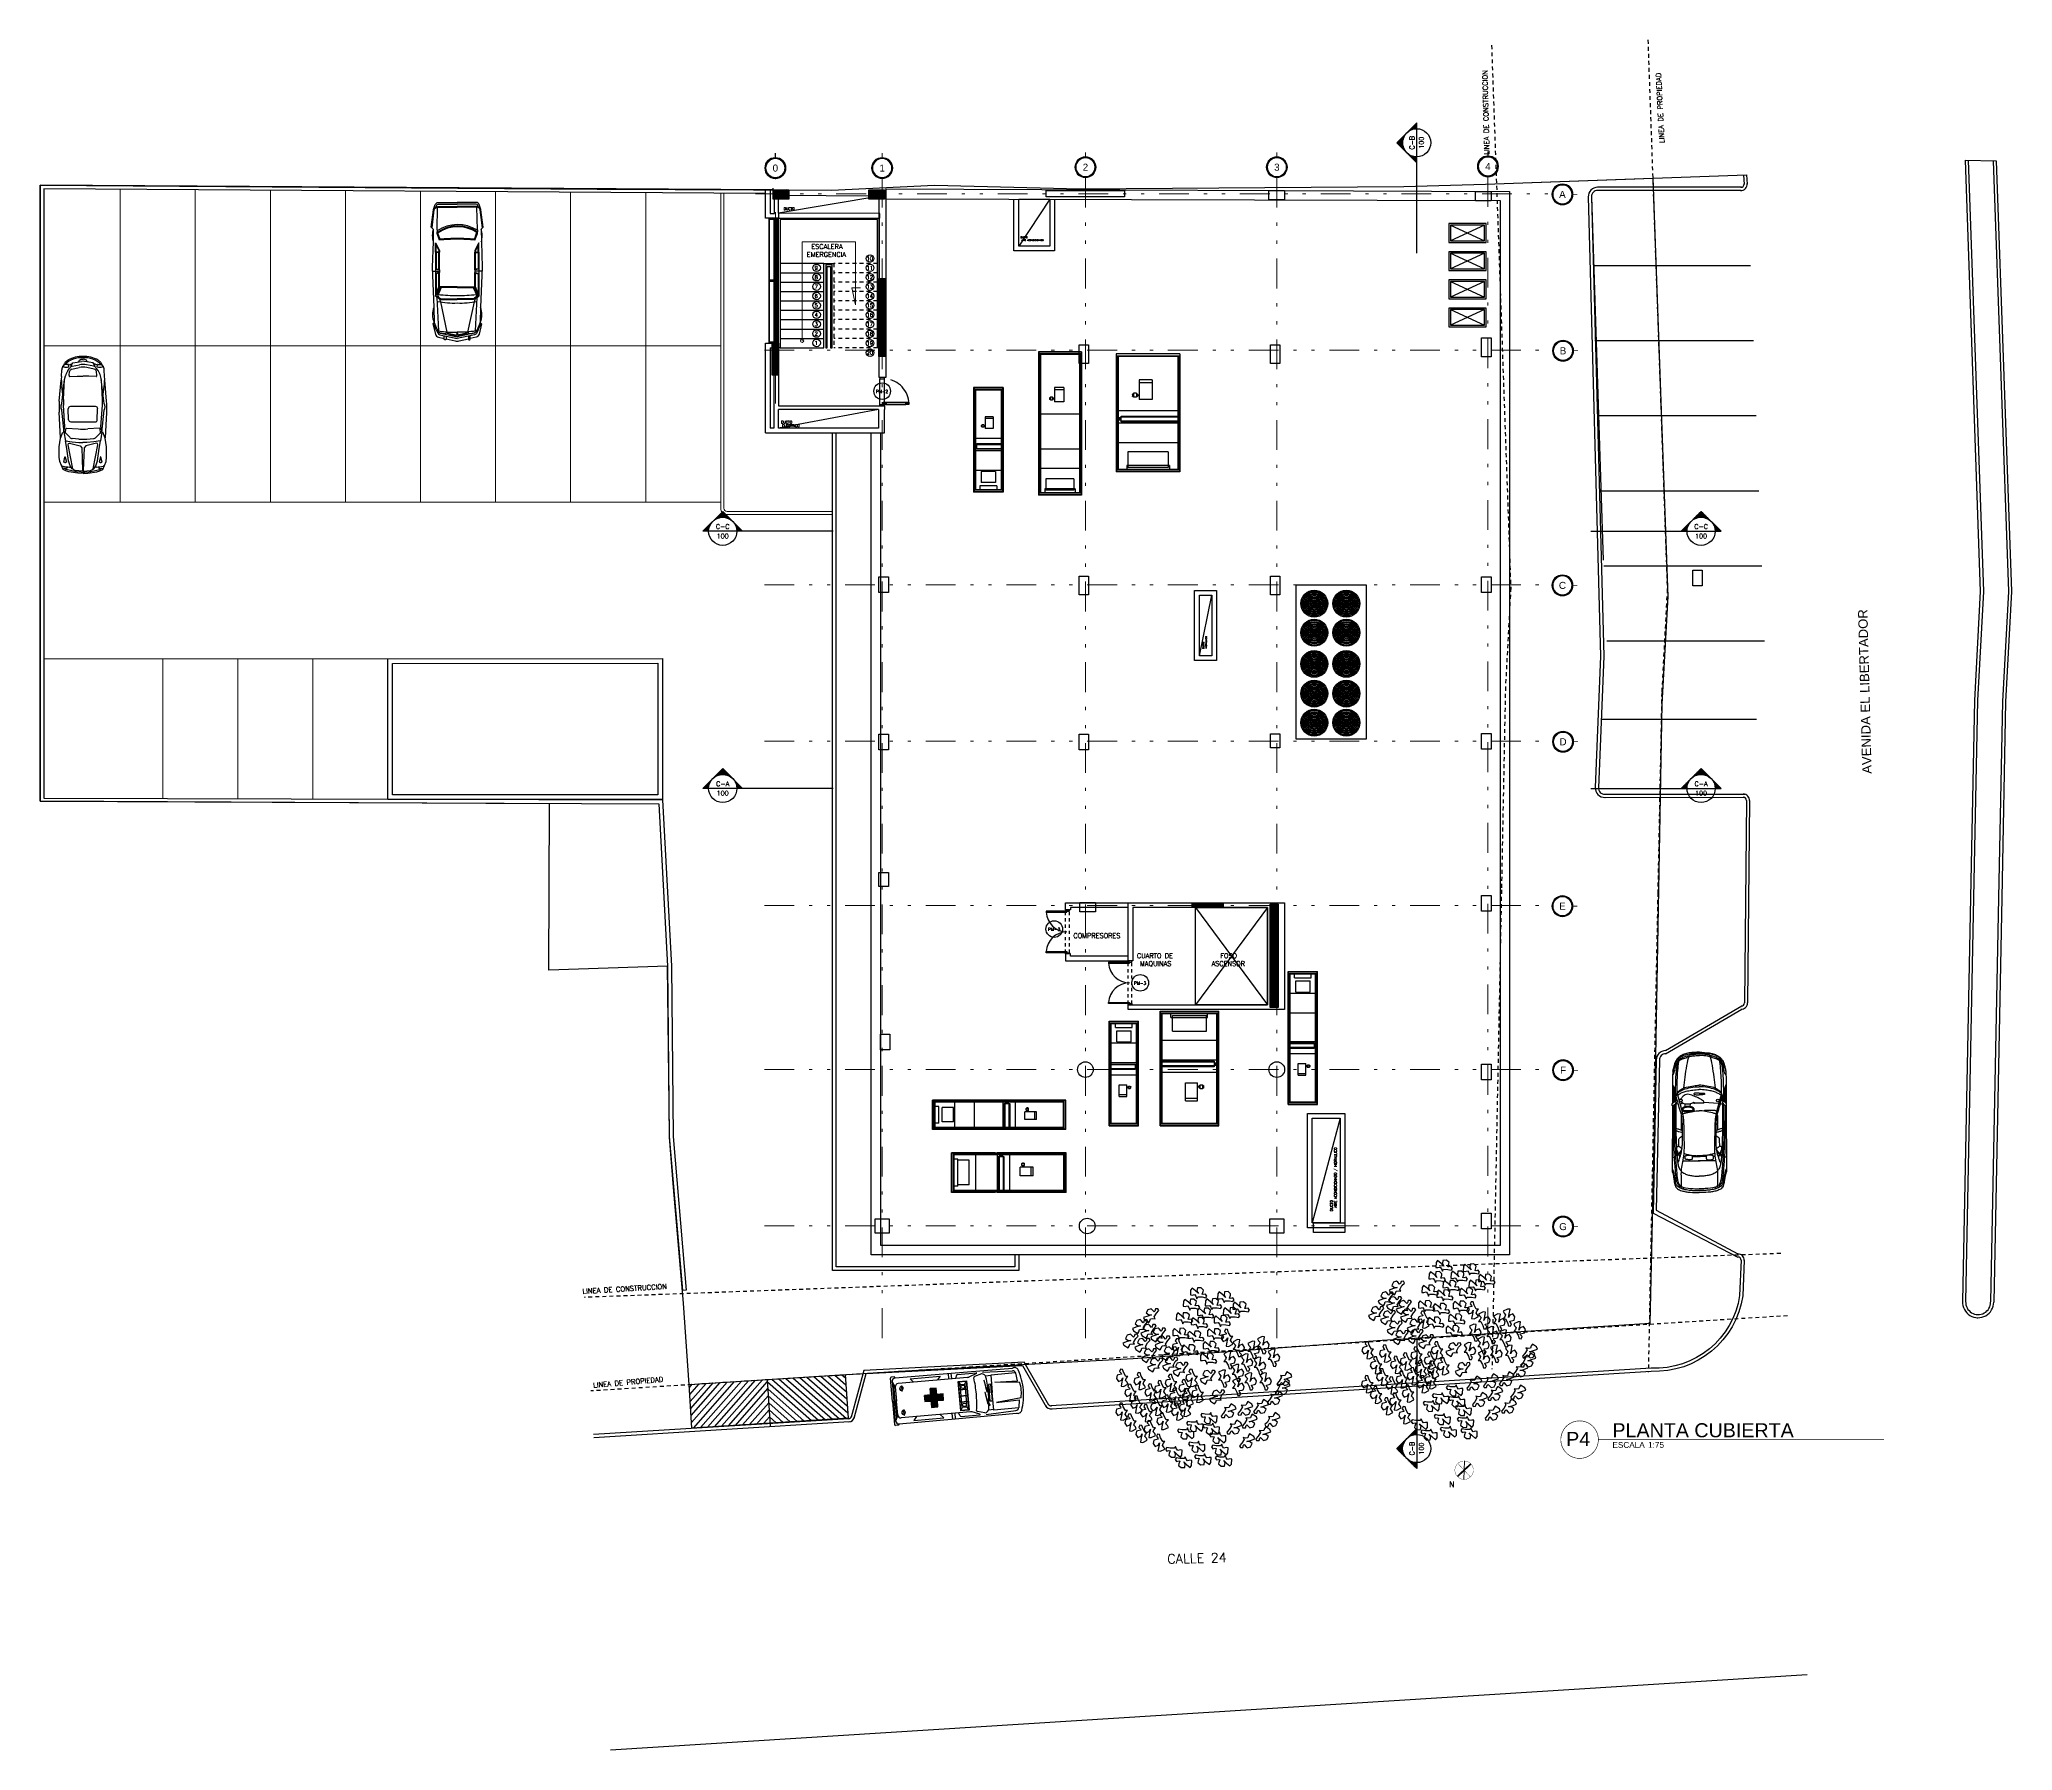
# Model space of a CAD drawing. Header units: millimetres. Extents: x 2056 to 4470, y 1400 to 3101.
# Drawn here: x 2276.8 to 2339.9, y 1501 to 1555.7 of the extents above; entities that cross this region are included whole.
import ezdxf
from ezdxf.enums import TextEntityAlignment as Align

# ---------------------------------------------------------------- set-up
doc = ezdxf.new("R2010")
doc.units = ezdxf.units.MM
for name, pattern in [('DASHED', [0.75, 0.5, -0.25]), ('DIVIDE', [31.75, 12.7, -6.35, 0, -6.35, 0, -6.35]), ('HIDDEN', [9.525, 6.35, -3.175]), ('HIDDEN2', [0.1875, 0.125, -0.0625])]:
    doc.linetypes.add(name, pattern=pattern)
for name, color, linetype in [('0-PROYECCION', 8, 'HIDDEN2'), ('A-252', 252, 'Continuous'), ('A-253', 253, 'Continuous'), ('A-ANNO-DIMS-GRID', 195, 'Continuous'), ('A-ANNO-DOOR', 134, 'Continuous'), ('A-ANNO-GLAZ', 124, 'Continuous'), ('A-ANNO-SYMB', 195, 'Continuous'), ('A-ANNO-TEXT', 190, 'Continuous'), ('A-COLS', 6, 'Continuous'), ('A-COLS-HTCH', 8, 'Continuous'), ('A-DOOR', 154, 'Continuous'), ('A-DUCT', 251, 'Continuous'), ('A-FLOR', 8, 'Continuous'), ('A-FLOR-STRS', 2, 'Continuous'), ('A-FURN', 252, 'Continuous'), ('A-GRID-COLS', 75, 'DIVIDE'), ('A-LDSP-TREE', 74, 'Continuous'), ('A-PLAN-2', 4, 'Continuous'), ('A-PLAN-3', 3, 'Continuous'), ('A-PROY', 15, 'HIDDEN'), ('A-WALL-SILL', 205, 'Continuous')]:
    doc.layers.add(name, color=color, linetype=linetype)
for name, color, linetype, lineweight in [('A-Anno-Titl', 233, 'Continuous', 50), ('A-PL6', 8, 'Continuous', 15), ('A-WALL', 16, 'Continuous', 30), ('PL MUEBLES', 251, 'Continuous', 13)]:
    doc.layers.add(name, color=color, linetype=linetype, lineweight=lineweight)
doc.styles.add('ARIAL', font='arial.ttf')
doc.styles.add('NUEVO', font='SIMPLEX')
doc.styles.add('ROMAN', font='arial.ttf')
doc.styles.add('ROMANS', font='romans')

# ---------------------------------------------------------------- blocks, each defined once
blk = doc.blocks.new('01420-TITULO BLOQUE DE DIBUJO')
at = {"color": 0, "linetype": 'Continuous', "const_width": 0.00025}
blk.add_lwpolyline([(0.029, 0.016, 0.414214), (0.021, 0.024, 0.414214), (0.013, 0.016, 0.414214), (0.021, 0.008, 0.414214), (0.029, 0.016, -0.219374)], format="xyb", dxfattribs=at)
blk.add_lwpolyline([(0.029, 0.016), (0.15078, 0.016)], dxfattribs=at)
at = {"style": 'ROMAN'}
blk.add_text('ESCALA ', height=0.0025, dxfattribs=at).set_placement((0.035, 0.0125))
at = {"lineweight": 9, "style": 'ROMAN'}
for tag, p, height in [('C4', (0.01529, 0.01329), 0.006), ('TÍTULO-BLOQUE-DE-DIBUJO', (0.035, 0.017), 0.006), ('1:10', (0.05021, 0.0125), 0.0025)]:
    blk.add_attdef(tag, p, '', height=height, dxfattribs=at)
blk = doc.blocks.new('PUERTA METALICA 90')
at = {"color": 251, "linetype": 'HIDDEN', "ltscale": 0.35}
for p, q in [((0, -0.862), (0, -0.038)), ((0.15, -0.862), (0.15, -0.038)), ((0.212, -0.787), (0.837, -0.787)), ((0.212, -0.862), (0.837, -0.862))]:
    blk.add_line(p, q, dxfattribs=at)
for points in [[(0, -0.038), (0.15, -0.038), (0.15, -0.038), (0.15, 0), (0, 0), (0, -0.038)], [(0, -0.862), (0.15, -0.862), (0.15, -0.862), (0.15, -0.9), (0, -0.9), (0, -0.862)], [(0.202, -0.852), (0.122, -0.852), (0.122, -0.797), (0.202, -0.797)], [(0.212, -0.797), (0.212, -0.852), (0.212, -0.852), (0.837, -0.852), (0.837, -0.797), (0.212, -0.797)], [(0.927, -0.852), (0.847, -0.852), (0.847, -0.797), (0.927, -0.797)]]:
    blk.add_lwpolyline(points, close=True)
for points in [[(0.212, -0.862), (0.112, -0.862), (0.112, -0.787), (0.212, -0.787), (0.212, -0.862)], [(0.937, -0.862), (0.837, -0.862), (0.837, -0.787), (0.937, -0.787), (0.937, -0.862)]]:
    blk.add_lwpolyline(points)
at = {"color": 251, "linetype": 'HIDDEN', "ltscale": 0.15}
blk.add_arc((0.111, -0.866), 0.829, 6.72715, 89.89983, dxfattribs=at)
blk = doc.blocks.new('*X12')
at = {"color": 0}
for p, q in [((6.789, 13.8165), (6.7892, 13.8165)), ((6.7892, 13.8166), (6.7894, 13.8166)), ((6.7893, 13.8168), (6.7895, 13.8168)), ((6.7894, 13.8169), (6.7897, 13.8169)), ((6.7895, 13.817), (6.7899, 13.817)), ((6.7897, 13.8171), (6.7902, 13.8171)), ((6.7898, 13.8172), (6.7904, 13.8172)), ((6.7899, 13.8174), (6.7906, 13.8174)), ((6.79, 13.8175), (6.7909, 13.8175)), ((6.7902, 13.8176), (6.7912, 13.8176)), ((6.7903, 13.8178), (6.7915, 13.8178)), ((6.7904, 13.8179), (6.7919, 13.8179)), ((6.7905, 13.818), (6.7924, 13.818)), ((6.7907, 13.8181), (6.7929, 13.8181)), ((6.7908, 13.8183), (6.7939, 13.8183)), ((6.7909, 13.8184), (6.7982, 13.8184)), ((6.791, 13.8185), (6.798, 13.8185)), ((6.7912, 13.8186), (6.7979, 13.8186)), ((6.7913, 13.8187), (6.7978, 13.8187)), ((6.7914, 13.8189), (6.7977, 13.8189)), ((6.7915, 13.819), (6.7975, 13.819)), ((6.7917, 13.8191), (6.7974, 13.8191)), ((6.7918, 13.8193), (6.7973, 13.8193)), ((6.7919, 13.8194), (6.7972, 13.8194)), ((6.792, 13.8195), (6.797, 13.8195)), ((6.7922, 13.8196), (6.7969, 13.8196)), ((6.7923, 13.8198), (6.7968, 13.8198)), ((6.7924, 13.8199), (6.7967, 13.8199)), ((6.7925, 13.82), (6.7965, 13.82)), ((6.7927, 13.8201), (6.7964, 13.8201)), ((6.7928, 13.8202), (6.7963, 13.8202)), ((6.7929, 13.8204), (6.7962, 13.8204)), ((6.793, 13.8205), (6.796, 13.8205)), ((6.7932, 13.8206), (6.7959, 13.8206)), ((6.7933, 13.8208), (6.7958, 13.8208)), ((6.7934, 13.8209), (6.7957, 13.8209)), ((6.7935, 13.821), (6.7955, 13.821)), ((6.7937, 13.8211), (6.7954, 13.8211)), ((6.7938, 13.8212), (6.7953, 13.8212)), ((6.7939, 13.8214), (6.7952, 13.8214)), ((6.794, 13.8215), (6.795, 13.8215)), ((6.7942, 13.8216), (6.7949, 13.8216)), ((6.7943, 13.8217), (6.7948, 13.8217)), ((6.7951, 13.8183), (6.7983, 13.8183)), ((6.7962, 13.8181), (6.7984, 13.8181)), ((6.7967, 13.818), (6.7985, 13.818)), ((6.7972, 13.8179), (6.7987, 13.8179)), ((6.7976, 13.8178), (6.7988, 13.8178)), ((6.7979, 13.8176), (6.7989, 13.8176)), ((6.7982, 13.8175), (6.799, 13.8175)), ((6.7985, 13.8174), (6.7992, 13.8174)), ((6.7987, 13.8172), (6.7993, 13.8172)), ((6.7989, 13.8171), (6.7994, 13.8171)), ((6.7992, 13.817), (6.7995, 13.817)), ((6.7994, 13.8169), (6.7997, 13.8169)), ((6.7995, 13.8168), (6.7998, 13.8168)), ((6.7997, 13.8166), (6.7999, 13.8166)), ((6.7999, 13.8165), (6.8, 13.8165)), ((6.782, 13.8095), (6.7855, 13.8095)), ((6.7822, 13.8096), (6.7856, 13.8096)), ((6.7823, 13.8097), (6.7856, 13.8097)), ((6.7824, 13.8099), (6.7856, 13.8099)), ((6.7825, 13.81), (6.7856, 13.81)), ((6.7827, 13.8101), (6.7856, 13.8101)), ((6.7828, 13.8102), (6.7856, 13.8102)), ((6.7829, 13.8104), (6.7856, 13.8104)), ((6.783, 13.8105), (6.7856, 13.8105)), ((6.7832, 13.8106), (6.7856, 13.8106)), ((6.7833, 13.8108), (6.7857, 13.8108)), ((6.7834, 13.8109), (6.7857, 13.8109)), ((6.7835, 13.811), (6.7857, 13.811)), ((6.7837, 13.8111), (6.7857, 13.8111)), ((6.7838, 13.8112), (6.7858, 13.8112)), ((6.7839, 13.8114), (6.7858, 13.8114)), ((6.784, 13.8115), (6.7858, 13.8115)), ((6.7842, 13.8116), (6.7859, 13.8116)), ((6.7843, 13.8117), (6.7859, 13.8117)), ((6.7844, 13.8119), (6.7859, 13.8119)), ((6.7845, 13.812), (6.786, 13.812)), ((6.7847, 13.8121), (6.786, 13.8121)), ((6.7848, 13.8123), (6.7861, 13.8123)), ((6.7849, 13.8124), (6.7861, 13.8124)), ((6.785, 13.8125), (6.7861, 13.8125)), ((6.7852, 13.8126), (6.7862, 13.8126)), ((6.7853, 13.8127), (6.7862, 13.8127)), ((6.7854, 13.8129), (6.7863, 13.8129)), ((6.7855, 13.813), (6.7864, 13.813)), ((6.7857, 13.8131), (6.7864, 13.8131)), ((6.7858, 13.8133), (6.7865, 13.8133)), ((6.7859, 13.8134), (6.7865, 13.8134)), ((6.786, 13.8135), (6.7866, 13.8135)), ((6.7862, 13.8136), (6.7867, 13.8136)), ((6.7863, 13.8138), (6.7867, 13.8138)), ((6.7864, 13.8139), (6.7868, 13.8139)), ((6.7865, 13.814), (6.7869, 13.814)), ((6.7867, 13.8141), (6.787, 13.8141)), ((6.7868, 13.8142), (6.787, 13.8142)), ((6.7869, 13.8144), (6.7871, 13.8144)), ((6.787, 13.8145), (6.7872, 13.8145)), ((6.7872, 13.8146), (6.7873, 13.8146)), ((6.8018, 13.8146), (6.8019, 13.8146)), ((6.8019, 13.8145), (6.802, 13.8145)), ((6.802, 13.8144), (6.8022, 13.8144)), ((6.802, 13.8142), (6.8023, 13.8142)), ((6.8021, 13.8141), (6.8024, 13.8141)), ((6.8022, 13.814), (6.8025, 13.814)), ((6.8023, 13.8139), (6.8027, 13.8139)), ((6.8023, 13.8138), (6.8028, 13.8138)), ((6.8024, 13.8136), (6.8029, 13.8136)), ((6.8025, 13.8135), (6.803, 13.8135)), ((6.8026, 13.8134), (6.8032, 13.8134)), ((6.8026, 13.8133), (6.8033, 13.8133)), ((6.8027, 13.8131), (6.8034, 13.8131)), ((6.8027, 13.813), (6.8035, 13.813)), ((6.8028, 13.8129), (6.8037, 13.8129)), ((6.8028, 13.8127), (6.8038, 13.8127)), ((6.8029, 13.8126), (6.8039, 13.8126)), ((6.8029, 13.8125), (6.804, 13.8125)), ((6.803, 13.8124), (6.8042, 13.8124)), ((6.803, 13.8123), (6.8043, 13.8123)), ((6.8031, 13.8121), (6.8044, 13.8121)), ((6.8031, 13.812), (6.8045, 13.812)), ((6.8032, 13.8119), (6.8047, 13.8119)), ((6.8032, 13.8117), (6.8048, 13.8117)), ((6.8032, 13.8116), (6.8049, 13.8116)), ((6.8033, 13.8115), (6.805, 13.8115)), ((6.8033, 13.8114), (6.8052, 13.8114)), ((6.8033, 13.8112), (6.8053, 13.8112)), ((6.8034, 13.8111), (6.8054, 13.8111)), ((6.8034, 13.811), (6.8055, 13.811)), ((6.8034, 13.8109), (6.8057, 13.8109)), ((6.8034, 13.8108), (6.8058, 13.8108)), ((6.8034, 13.8106), (6.8059, 13.8106)), ((6.8035, 13.8105), (6.806, 13.8105)), ((6.8035, 13.8104), (6.8062, 13.8104)), ((6.8035, 13.8102), (6.8063, 13.8102)), ((6.8035, 13.8101), (6.8064, 13.8101)), ((6.8035, 13.81), (6.8065, 13.81)), ((6.8035, 13.8099), (6.8067, 13.8099)), ((6.8035, 13.8097), (6.8068, 13.8097)), ((6.8035, 13.8096), (6.8069, 13.8096)), ((6.8035, 13.8095), (6.807, 13.8095))]:
    blk.add_line(p, q, dxfattribs=at)
blk = doc.blocks.new('C-IN1')
at = {"color": 0, "linetype": 'Continuous'}
for p, q in [((0.02891, 0), (0.03527, 0.00636)), ((0.04164, 0), (0.03527, 0.00636)), ((0.02891, 0), (0.04164, 0))]:
    blk.add_line(p, q, dxfattribs=at)
at = {"color": 0}
blk.add_line((0, 0), (0.02891, 0), dxfattribs=at)
at = {"color": 0, "linetype": 'Continuous'}
blk.add_circle((0.03527, 0), 0.0045, dxfattribs=at)
at = {"color": 0, "linetype": 'Continuous', "xscale": -0.5, "yscale": 0.5, "zscale": 0.5}
blk.add_blockref('*X12', (3.43254, -6.90464), dxfattribs=at)
at = {"color": 124, "linetype": 'Continuous', "style": 'NUEVO', "flags": 4}
for tag, p in [('CORTE', (0.03527, 0.0015)), ('PLANO', (0.03527, -0.0015))]:
    blk.add_attdef(tag, text='', height=0.0015, dxfattribs=at).set_placement(p, align=Align.MIDDLE_CENTER)
blk = doc.blocks.new('*X14')
at = {"color": 0}
for p, q in [((6.789, 13.8165), (6.7892, 13.8165)), ((6.7892, 13.8166), (6.7894, 13.8166)), ((6.7893, 13.8168), (6.7895, 13.8168)), ((6.7894, 13.8169), (6.7897, 13.8169)), ((6.7895, 13.817), (6.7899, 13.817)), ((6.7897, 13.8171), (6.7902, 13.8171)), ((6.7898, 13.8172), (6.7904, 13.8172)), ((6.7899, 13.8174), (6.7906, 13.8174)), ((6.79, 13.8175), (6.7909, 13.8175)), ((6.7902, 13.8176), (6.7912, 13.8176)), ((6.7903, 13.8178), (6.7915, 13.8178)), ((6.7904, 13.8179), (6.7919, 13.8179)), ((6.7905, 13.818), (6.7924, 13.818)), ((6.7907, 13.8181), (6.7929, 13.8181)), ((6.7908, 13.8183), (6.7939, 13.8183)), ((6.7909, 13.8184), (6.7982, 13.8184)), ((6.791, 13.8185), (6.798, 13.8185)), ((6.7912, 13.8186), (6.7979, 13.8186)), ((6.7913, 13.8187), (6.7978, 13.8187)), ((6.7914, 13.8189), (6.7977, 13.8189)), ((6.7915, 13.819), (6.7975, 13.819)), ((6.7917, 13.8191), (6.7974, 13.8191)), ((6.7918, 13.8193), (6.7973, 13.8193)), ((6.7919, 13.8194), (6.7972, 13.8194)), ((6.792, 13.8195), (6.797, 13.8195)), ((6.7922, 13.8196), (6.7969, 13.8196)), ((6.7923, 13.8198), (6.7968, 13.8198)), ((6.7924, 13.8199), (6.7967, 13.8199)), ((6.7925, 13.82), (6.7965, 13.82)), ((6.7927, 13.8201), (6.7964, 13.8201)), ((6.7928, 13.8202), (6.7963, 13.8202)), ((6.7929, 13.8204), (6.7962, 13.8204)), ((6.793, 13.8205), (6.796, 13.8205)), ((6.7932, 13.8206), (6.7959, 13.8206)), ((6.7933, 13.8208), (6.7958, 13.8208)), ((6.7934, 13.8209), (6.7957, 13.8209)), ((6.7935, 13.821), (6.7955, 13.821)), ((6.7937, 13.8211), (6.7954, 13.8211)), ((6.7938, 13.8212), (6.7953, 13.8212)), ((6.7939, 13.8214), (6.7952, 13.8214)), ((6.794, 13.8215), (6.795, 13.8215)), ((6.7942, 13.8216), (6.7949, 13.8216)), ((6.7943, 13.8217), (6.7948, 13.8217)), ((6.7951, 13.8183), (6.7983, 13.8183)), ((6.7962, 13.8181), (6.7984, 13.8181)), ((6.7967, 13.818), (6.7985, 13.818)), ((6.7972, 13.8179), (6.7987, 13.8179)), ((6.7976, 13.8178), (6.7988, 13.8178)), ((6.7979, 13.8176), (6.7989, 13.8176)), ((6.7982, 13.8175), (6.799, 13.8175)), ((6.7985, 13.8174), (6.7992, 13.8174)), ((6.7987, 13.8172), (6.7993, 13.8172)), ((6.7989, 13.8171), (6.7994, 13.8171)), ((6.7992, 13.817), (6.7995, 13.817)), ((6.7994, 13.8169), (6.7997, 13.8169)), ((6.7995, 13.8168), (6.7998, 13.8168)), ((6.7997, 13.8166), (6.7999, 13.8166)), ((6.7999, 13.8165), (6.8, 13.8165)), ((6.782, 13.8095), (6.7855, 13.8095)), ((6.7822, 13.8096), (6.7856, 13.8096)), ((6.7823, 13.8097), (6.7856, 13.8097)), ((6.7824, 13.8099), (6.7856, 13.8099)), ((6.7825, 13.81), (6.7856, 13.81)), ((6.7827, 13.8101), (6.7856, 13.8101)), ((6.7828, 13.8102), (6.7856, 13.8102)), ((6.7829, 13.8104), (6.7856, 13.8104)), ((6.783, 13.8105), (6.7856, 13.8105)), ((6.7832, 13.8106), (6.7856, 13.8106)), ((6.7833, 13.8108), (6.7857, 13.8108)), ((6.7834, 13.8109), (6.7857, 13.8109)), ((6.7835, 13.811), (6.7857, 13.811)), ((6.7837, 13.8111), (6.7857, 13.8111)), ((6.7838, 13.8112), (6.7858, 13.8112)), ((6.7839, 13.8114), (6.7858, 13.8114)), ((6.784, 13.8115), (6.7858, 13.8115)), ((6.7842, 13.8116), (6.7859, 13.8116)), ((6.7843, 13.8117), (6.7859, 13.8117)), ((6.7844, 13.8119), (6.7859, 13.8119)), ((6.7845, 13.812), (6.786, 13.812)), ((6.7847, 13.8121), (6.786, 13.8121)), ((6.7848, 13.8123), (6.7861, 13.8123)), ((6.7849, 13.8124), (6.7861, 13.8124)), ((6.785, 13.8125), (6.7861, 13.8125)), ((6.7852, 13.8126), (6.7862, 13.8126)), ((6.7853, 13.8127), (6.7862, 13.8127)), ((6.7854, 13.8129), (6.7863, 13.8129)), ((6.7855, 13.813), (6.7864, 13.813)), ((6.7857, 13.8131), (6.7864, 13.8131)), ((6.7858, 13.8133), (6.7865, 13.8133)), ((6.7859, 13.8134), (6.7865, 13.8134)), ((6.786, 13.8135), (6.7866, 13.8135)), ((6.7862, 13.8136), (6.7867, 13.8136)), ((6.7863, 13.8138), (6.7867, 13.8138)), ((6.7864, 13.8139), (6.7868, 13.8139)), ((6.7865, 13.814), (6.7869, 13.814)), ((6.7867, 13.8141), (6.787, 13.8141)), ((6.7868, 13.8142), (6.787, 13.8142)), ((6.7869, 13.8144), (6.7871, 13.8144)), ((6.787, 13.8145), (6.7872, 13.8145)), ((6.7872, 13.8146), (6.7873, 13.8146)), ((6.8018, 13.8146), (6.8019, 13.8146)), ((6.8019, 13.8145), (6.802, 13.8145)), ((6.802, 13.8144), (6.8022, 13.8144)), ((6.802, 13.8142), (6.8023, 13.8142)), ((6.8021, 13.8141), (6.8024, 13.8141)), ((6.8022, 13.814), (6.8025, 13.814)), ((6.8023, 13.8139), (6.8027, 13.8139)), ((6.8023, 13.8138), (6.8028, 13.8138)), ((6.8024, 13.8136), (6.8029, 13.8136)), ((6.8025, 13.8135), (6.803, 13.8135)), ((6.8026, 13.8134), (6.8032, 13.8134)), ((6.8026, 13.8133), (6.8033, 13.8133)), ((6.8027, 13.8131), (6.8034, 13.8131)), ((6.8027, 13.813), (6.8035, 13.813)), ((6.8028, 13.8129), (6.8037, 13.8129)), ((6.8028, 13.8127), (6.8038, 13.8127)), ((6.8029, 13.8126), (6.8039, 13.8126)), ((6.8029, 13.8125), (6.804, 13.8125)), ((6.803, 13.8124), (6.8042, 13.8124)), ((6.803, 13.8123), (6.8043, 13.8123)), ((6.8031, 13.8121), (6.8044, 13.8121)), ((6.8031, 13.812), (6.8045, 13.812)), ((6.8032, 13.8119), (6.8047, 13.8119)), ((6.8032, 13.8117), (6.8048, 13.8117)), ((6.8032, 13.8116), (6.8049, 13.8116)), ((6.8033, 13.8115), (6.805, 13.8115)), ((6.8033, 13.8114), (6.8052, 13.8114)), ((6.8033, 13.8112), (6.8053, 13.8112)), ((6.8034, 13.8111), (6.8054, 13.8111)), ((6.8034, 13.811), (6.8055, 13.811)), ((6.8034, 13.8109), (6.8057, 13.8109)), ((6.8034, 13.8108), (6.8058, 13.8108)), ((6.8034, 13.8106), (6.8059, 13.8106)), ((6.8035, 13.8105), (6.806, 13.8105)), ((6.8035, 13.8104), (6.8062, 13.8104)), ((6.8035, 13.8102), (6.8063, 13.8102)), ((6.8035, 13.8101), (6.8064, 13.8101)), ((6.8035, 13.81), (6.8065, 13.81)), ((6.8035, 13.8099), (6.8067, 13.8099)), ((6.8035, 13.8097), (6.8068, 13.8097)), ((6.8035, 13.8096), (6.8069, 13.8096)), ((6.8035, 13.8095), (6.807, 13.8095))]:
    blk.add_line(p, q, dxfattribs=at)
blk = doc.blocks.new('C-DN1')
at = {"color": 0, "linetype": 'Continuous'}
for p, q in [((-0.04163, 0), (-0.03526, 0.00636)), ((-0.0289, 0), (-0.03526, 0.00636)), ((-0.0289, 0), (-0.04163, 0))]:
    blk.add_line(p, q, dxfattribs=at)
at = {"color": 0}
blk.add_line((0, 0), (-0.0289, 0), dxfattribs=at)
at = {"color": 0, "linetype": 'Continuous'}
blk.add_circle((-0.03526, 0), 0.0045, dxfattribs=at)
at = {"color": 0, "linetype": 'Continuous', "xscale": 0.5, "yscale": 0.5, "zscale": 0.5}
blk.add_blockref('*X14', (-3.43254, -6.90464), dxfattribs=at)
at = {"color": 124, "linetype": 'Continuous', "style": 'NUEVO', "flags": 4}
for tag, p in [('CORTE', (-0.03526, 0.0015)), ('PLANO', (-0.03526, -0.0015))]:
    blk.add_attdef(tag, text='', height=0.0015, dxfattribs=at).set_placement(p, align=Align.MIDDLE_CENTER)
blk = doc.blocks.new('EJE NUMERO')
at = {"color": 0, "linetype": 'Continuous', "lineweight": 9, "const_width": 0.1}
blk.add_lwpolyline([(0, 1.7), (0, 2.07)], dxfattribs=at)
at = {"color": 0, "linetype": 'Continuous', "lineweight": 9}
for radius in [0.9, 0.85, 0.8]:
    blk.add_circle((0, 0.8), radius, dxfattribs=at)
at = {"lineweight": 9, "style": 'ROMAN'}
blk.add_attdef('1', (-0.2, 0.53), '', height=0.6, dxfattribs=at)
blk = doc.blocks.new('EJE LETRA')
at = {"const_width": 0.06}
blk.add_lwpolyline([(2.07, 0), (1.7, 0)], dxfattribs=at)
at = {"linetype": 'Continuous', "lineweight": 9}
for radius in [0.9, 0.85, 0.8]:
    blk.add_circle((0.8, 0), radius, dxfattribs=at)
at = {"lineweight": 9, "style": 'ROMAN'}
blk.add_attdef('A', (0.6, -0.27), '', height=0.6, dxfattribs=at)
blk = doc.blocks.new('EJES CUBIERTAS')
at = {"layer": 'A-COLS-HTCH'}
h = blk.add_hatch(dxfattribs=at)
h.set_pattern_fill('ANSI31', color=256, scale=0.01, angle=90, style=0)
h.set_pattern_definition([(135, (1733142.629528, -989011.839646), (-0.02245064030267, -0.02245064030267), [])])
h.paths.add_polyline_path([(-3.487, 36.408), (-3.487, 36.711), (-2.987, 36.711), (-2.987, 36.408)])
h = blk.add_hatch(dxfattribs=at)
h.set_pattern_fill('ANSI31', color=256, scale=0.01, angle=90, style=0)
h.set_pattern_definition([(135, (1733145.69135, -989011.839646), (-0.02245064030267, -0.02245064030267), [])])
h.paths.add_polyline_path([(-0.425, 36.408), (-0.425, 36.711), (0.075, 36.711), (0.075, 36.408)])
h = blk.add_hatch(dxfattribs=at)
h.set_pattern_fill('ANSI31', color=256, scale=0.01, style=0)
h.set_pattern_definition([(45, (-989048.451113, -1733114.360336), (-0.02245064030267, 0.02245064030267), [])])
h.paths.add_polyline_path([(-0.1, 33.875), (0.1, 33.875), (0.1, 31.375), (-0.1, 31.375)])
h = blk.add_hatch(dxfattribs=at)
h.set_pattern_fill('ANSI31', color=256, scale=0.01, style=0)
h.set_pattern_definition([(45, (-989051.864602, -1733114.33033), (-0.02245064030267, 0.02245064030267), [])])
h.paths.add_polyline_path([(-3.513, 31.786), (-3.313, 31.786), (-3.313, 30.786), (-3.513, 30.786)])
h = blk.add_hatch(dxfattribs=at)
h.set_pattern_fill('ANSI31', color=256, scale=0.01, angle=180, style=0)
h.set_pattern_definition([(225, (-989255.245017, -1733111.386106), (0.02245064030267, -0.02245064030267), [])])
h.paths.add_polyline_path([(9.909, 13.916), (10.909, 13.916), (10.909, 13.766), (9.909, 13.766)])
h = blk.add_hatch(dxfattribs=at)
h.set_pattern_fill('ANSI31', color=256, scale=0.01, angle=180, style=0)
h.set_pattern_definition([(225, (989061.06452, 1733159.54204), (0.02245064030267, -0.02245064030267), [])])
h.paths.add_polyline_path([(12.663, 10.566), (12.413, 10.566), (12.413, 13.866), (12.663, 13.866)])
at = {"layer": 'A-COLS'}
for points, elevation in [([(-3.487, 36.408), (-3.487, 36.711), (-2.987, 36.711), (-2.987, 36.408)], -0.229), ([(-0.425, 36.408), (-0.425, 36.711), (0.075, 36.711), (0.075, 36.408)], -0.229), ([(-3.513, 31.786), (-3.313, 31.786), (-3.313, 30.786), (-3.513, 30.786)], 0)]:
    blk.add_lwpolyline(points, close=True, dxfattribs=dict(at, elevation=elevation))
for points in [[(-0.1, 33.875), (0.1, 33.875), (0.1, 31.375), (-0.1, 31.375)], [(9.909, 13.916), (10.909, 13.916), (10.909, 13.766), (9.909, 13.766)], [(12.663, 10.566), (12.413, 10.566), (12.413, 13.866), (12.663, 13.866)]]:
    blk.add_lwpolyline(points, close=True, dxfattribs=at)
at = {"layer": 'A-COLS-HTCH'}
for points in [[(5.25, 36.483), (5.25, 36.683), (7.75, 36.683), (7.75, 36.483)], [(12.37, 36.383), (12.37, 36.683), (12.87, 36.683), (12.87, 36.383)], [(18.97, 36.358), (18.97, 36.658), (19.47, 36.658), (19.47, 36.358)], [(6.3, 31.756), (6.6, 31.756), (6.6, 31.156), (6.3, 31.156)], [(12.42, 31.756), (12.72, 31.756), (12.72, 31.156), (12.42, 31.156)], [(19.17, 31.972), (19.47, 31.972), (19.47, 31.372), (19.17, 31.372)], [(-0.1, 24.331), (0.2, 24.331), (0.2, 23.831), (-0.1, 23.831)], [(6.3, 24.355), (6.6, 24.355), (6.6, 23.755), (6.3, 23.755)], [(12.42, 24.36), (12.72, 24.36), (12.72, 23.76), (12.42, 23.76)], [(19.17, 24.331), (19.47, 24.331), (19.47, 23.831), (19.17, 23.831)], [(19.17, 24.331), (19.47, 24.331), (19.47, 23.831), (19.17, 23.831)], [(25.92, 24.547), (26.22, 24.547), (26.22, 24.047), (25.92, 24.047)], [(-0.1, 19.306), (0.2, 19.306), (0.2, 18.806), (-0.1, 18.806)], [(6.3, 19.309), (6.6, 19.309), (6.6, 18.809), (6.3, 18.809)], [(12.42, 19.315), (12.72, 19.315), (12.72, 18.865), (12.42, 18.865)], [(19.17, 19.326), (19.47, 19.326), (19.47, 18.826), (19.17, 18.826)], [(-0.1, 14.882), (0.2, 14.882), (0.2, 14.432), (-0.1, 14.432)], [(6.325, 13.626), (6.325, 13.926), (6.825, 13.926), (6.825, 13.626)], [(19.17, 14.145), (19.47, 14.145), (19.47, 13.645), (19.17, 13.645)], [(-0.05, 9.713), (0.25, 9.713), (0.25, 9.213), (-0.05, 9.213)], [(19.17, 8.751), (19.47, 8.751), (19.47, 8.251), (19.17, 8.251)], [(19.17, 3.991), (19.47, 3.991), (19.47, 3.491), (19.17, 3.491)], [(13.798, 3.678), (14.798, 3.678), (14.798, 3.378), (13.798, 3.378)]]:
    blk.add_lwpolyline(points, close=True, dxfattribs=at)
at = {"layer": 'A-COLS-HTCH', "elevation": 0.229}
for points in [[(-0.225, 3.806), (0.225, 3.806), (0.225, 3.356), (-0.225, 3.356)], [(12.395, 3.356), (12.395, 3.806), (12.845, 3.806), (12.845, 3.356)]]:
    blk.add_lwpolyline(points, close=True, dxfattribs=at)
at = {"layer": 'A-COLS-HTCH'}
for centre in [(6.5, 8.581), (12.62, 8.581), (6.558, 3.581)]:
    blk.add_circle(centre, 0.25, dxfattribs=at)
at = {"layer": 'A-GRID-COLS', "lineweight": 9, "ltscale": 0.075}
for p, q in [((-3.413, 29.88), (-3.413, 37.086)), ((0, 0), (0, 37.056)), ((6.5, 0), (6.5, 37.113)), ((12.62, 0), (12.62, 37.113)), ((19.37, 0.026), (19.37, 37.139))]:
    blk.add_line(p, q, dxfattribs=at)
for points in [[(-4.046, 36.581), (21.433, 36.581)], [(-3.765, 31.581), (21.433, 31.581)], [(-3.765, 24.081), (21.433, 24.081)], [(-3.765, 19.081), (21.433, 19.081)], [(-3.765, 13.826), (21.433, 13.826)], [(-3.765, 8.581), (21.433, 8.581)], [(-3.765, 3.581), (21.433, 3.581)]]:
    blk.add_lwpolyline(points, dxfattribs=at)
at = {"layer": 'A-ANNO-DIMS-GRID'}
ref = blk.add_blockref('EJE NUMERO', (-3.412, 37.104, -0.229), dxfattribs=dict(at, xscale=0.375, yscale=0.3749999850988388, zscale=0.375))
ref.add_attrib('1', '0', dxfattribs={"layer": '0', "lineweight": 9, "height": 0.225, "style": 'ROMAN'}).set_placement((-3.412, 37.404, -0.229), align=Align.MIDDLE_CENTER)
ref = blk.add_blockref('EJE NUMERO', (0.002, 37.104, -0.229), dxfattribs=dict(at, xscale=0.375, yscale=0.3749999850988388, zscale=0.375))
ref.add_attrib('1', '1', dxfattribs={"layer": '0', "lineweight": 9, "height": 0.225, "style": 'ROMAN'}).set_placement((0.002, 37.404, -0.229), align=Align.MIDDLE_CENTER)
ref = blk.add_blockref('EJE NUMERO', (6.502, 37.131, -0.229), dxfattribs=dict(at, xscale=0.375, yscale=0.3749999850988388, zscale=0.375))
ref.add_attrib('1', '2', dxfattribs={"layer": '0', "lineweight": 9, "height": 0.225, "style": 'ROMAN'}).set_placement((6.502, 37.431, -0.229), align=Align.MIDDLE_CENTER)
ref = blk.add_blockref('EJE NUMERO', (12.622, 37.131, -0.229), dxfattribs=dict(at, xscale=0.375, yscale=0.3749999850988388, zscale=0.375))
ref.add_attrib('1', '3', dxfattribs={"layer": '0', "lineweight": 9, "height": 0.225, "style": 'ROMAN'}).set_placement((12.622, 37.431, -0.229), align=Align.MIDDLE_CENTER)
ref = blk.add_blockref('EJE NUMERO', (19.372, 37.157, -0.229), dxfattribs=dict(at, xscale=0.375, yscale=0.3749999850988388, zscale=0.375))
ref.add_attrib('1', '4', dxfattribs={"layer": '0', "lineweight": 9, "height": 0.225, "style": 'ROMAN'}).set_placement((19.372, 37.457, -0.229), align=Align.MIDDLE_CENTER)
ref = blk.add_blockref('EJE LETRA', (21.453, 36.562, -0.229), dxfattribs=dict(at, xscale=0.375, yscale=0.3749999850988388, zscale=0.375))
ref.add_attrib('A', 'A', dxfattribs={"layer": '0', "lineweight": 9, "height": 0.225, "style": 'ROMAN'}).set_placement((21.753, 36.562, -0.229), align=Align.MIDDLE_CENTER)
ref = blk.add_blockref('EJE LETRA', (21.472, 31.562, -0.229), dxfattribs=dict(at, xscale=0.375, yscale=0.3749999850988388, zscale=0.375))
ref.add_attrib('A', 'B', dxfattribs={"layer": '0', "lineweight": 9, "height": 0.225, "style": 'ROMAN'}).set_placement((21.772, 31.562, -0.229), align=Align.MIDDLE_CENTER)
ref = blk.add_blockref('EJE LETRA', (21.453, 24.062, -0.229), dxfattribs=dict(at, xscale=0.375, yscale=0.3749999850988388, zscale=0.375))
ref.add_attrib('A', 'C', dxfattribs={"layer": '0', "lineweight": 9, "height": 0.225, "style": 'ROMAN'}).set_placement((21.753, 24.062, -0.229), align=Align.MIDDLE_CENTER)
ref = blk.add_blockref('EJE LETRA', (21.472, 19.062, -0.229), dxfattribs=dict(at, xscale=0.375, yscale=0.3749999850988388, zscale=0.375))
ref.add_attrib('A', 'D', dxfattribs={"layer": '0', "lineweight": 9, "height": 0.225, "style": 'ROMAN'}).set_placement((21.772, 19.062, -0.229), align=Align.MIDDLE_CENTER)
ref = blk.add_blockref('EJE LETRA', (21.453, 13.806, -0.229), dxfattribs=dict(at, xscale=0.375, yscale=0.3749999850988388, zscale=0.375))
ref.add_attrib('A', 'E', dxfattribs={"layer": '0', "lineweight": 9, "height": 0.225, "style": 'ROMAN'}).set_placement((21.753, 13.806, -0.229), align=Align.MIDDLE_CENTER)
ref = blk.add_blockref('EJE LETRA', (21.472, 8.562, -0.229), dxfattribs=dict(at, xscale=0.375, yscale=0.3749999850988388, zscale=0.375))
ref.add_attrib('A', 'F', dxfattribs={"layer": '0', "lineweight": 9, "height": 0.225, "style": 'ROMAN'}).set_placement((21.772, 8.562, -0.229), align=Align.MIDDLE_CENTER)
ref = blk.add_blockref('EJE LETRA', (21.472, 3.562, -0.229), dxfattribs=dict(at, xscale=0.375, yscale=0.3749999850988388, zscale=0.375))
ref.add_attrib('A', 'G', dxfattribs={"layer": '0', "lineweight": 9, "height": 0.225, "style": 'ROMAN'}).set_placement((21.772, 3.562, -0.229), align=Align.MIDDLE_CENTER)
blk = doc.blocks.new('escalera de emergencia')
at = {"layer": '0-PROYECCION'}
for p, q in [((3.16, 2.4), (1.76, 2.4)), ((1.76, 2.4), (1.76, -0.3)), ((3.16, 2.1), (1.76, 2.1)), ((3.16, 1.8), (1.76, 1.8)), ((3.16, 1.5), (1.76, 1.5)), ((3.16, 1.2), (1.76, 1.2)), ((3.16, 0.9), (1.76, 0.9)), ((3.16, 0.6), (1.76, 0.6)), ((3.16, 0.3), (1.76, 0.3)), ((3.16, 0), (1.76, 0)), ((3.16, -0.3), (1.76, -0.3))]:
    blk.add_line(p, q, dxfattribs=at)
at = {"layer": 'A-ANNO-GLAZ', "ltscale": 1.5, "elevation": 0}
for points in [[(-0.293, 3.848), (-0.098, 3.848), (-0.098, 3.798), (-0.293, 3.798), (-0.293, 3.848)], [(-0.068, 3.798), (-0.068, -0.106), (-0.078, -0.106), (-0.078, 3.798), (-0.068, 3.798)], [(-0.293, 1.871), (-0.098, 1.871), (-0.098, 1.821), (-0.293, 1.821), (-0.293, 1.871)], [(-0.293, -0.106), (-0.098, -0.106), (-0.098, -0.156), (-0.293, -0.156), (-0.293, -0.106)]]:
    blk.add_lwpolyline(points, dxfattribs=at)
for points in [[(-0.283, 3.838), (-0.108, 3.838), (-0.108, 3.808), (-0.283, 3.808)], [(-0.098, 3.798), (-0.048, 3.798), (-0.048, 3.848), (-0.098, 3.848)], [(-0.098, -0.106), (-0.098, 3.798), (-0.048, 3.798), (-0.048, -0.106)], [(-0.283, 1.861), (-0.108, 1.861), (-0.108, 1.831), (-0.283, 1.831)], [(-0.283, -0.116), (-0.108, -0.116), (-0.108, -0.146), (-0.283, -0.146)], [(-0.098, -0.106), (-0.048, -0.106), (-0.048, -0.156), (-0.098, -0.156)]]:
    blk.add_lwpolyline(points, close=True, dxfattribs=at)
at = {"layer": 'A-ANNO-TEXT'}
for centre in [(2.924, 2.556), (1.214, 2.256), (1.214, 1.956), (2.924, 2.256), (2.924, 1.956), (1.214, 1.656), (1.214, 1.356), (2.924, 1.656), (2.924, 1.356), (1.214, 1.056), (1.214, 0.756), (2.924, 1.056), (2.924, 0.756), (1.214, 0.456), (1.214, 0.156), (2.924, 0.456), (2.924, 0.149), (1.214, -0.144), (2.924, -0.151), (2.924, -0.456)]:
    blk.add_circle(centre, 0.12, dxfattribs=at)
at = {"layer": 'A-FLOR-STRS'}
for p, q in [((1.45, 2.4), (0.05, 2.4)), ((0.05, 2.1), (1.45, 2.1)), ((1.45, -0.3), (1.45, 2.4)), ((1.45, 2.4), (1.76, 2.4)), ((0.05, 1.8), (1.45, 1.8)), ((0.05, 1.5), (1.45, 1.5)), ((0.05, 1.2), (1.45, 1.2)), ((0.05, 0.9), (1.45, 0.9)), ((0.05, 0.6), (1.45, 0.6)), ((0.05, 0.3), (1.45, 0.3)), ((0.05, 0), (1.45, 0)), ((0.05, -0.3), (1.45, -0.3))]:
    blk.add_line(p, q, dxfattribs=at)
at = {"layer": 'A-FURN'}
for points in [[(0.05, -0.3), (0, -0.3), (0, 3.848), (3.21, 3.848), (3.21, -0.3), (3.16, -0.3), (3.16, 3.8), (0.05, 3.8), (0.05, -0.3)], [(1.66, -0.3), (1.71, -0.3), (1.71, 2.35), (1.506, 2.35), (1.506, -0.3), (1.556, -0.3), (1.556, 2.3), (1.66, 2.3)]]:
    blk.add_lwpolyline(points, close=True, dxfattribs=at)
at = {"layer": 'A-PLAN-2', "ltscale": 1.5, "elevation": 0}
blk.add_lwpolyline([(-0.318, 3.848), (-0.318, -0.156), (-0.293, -0.156), (-0.293, 3.848), (-0.318, 3.848)], dxfattribs=at)
at = {"layer": 'A-WALL-SILL', "elevation": 0}
for points in [[(-0.153, 3.798), (-0.153, -0.106)], [(-0.048, -0.156), (-0.003, -0.156), (-0.003, 3.848), (-0.048, 3.848)]]:
    blk.add_lwpolyline(points, dxfattribs=at)
at = {"layer": 'PL MUEBLES'}
for p, q in [((0.75, -0.074), (0.75, 3.089)), ((0.75, 3.089), (1.903, 3.089))]:
    blk.add_line(p, q, dxfattribs=at)
at = {"layer": 'PL MUEBLES', "linetype": 'HIDDEN'}
blk.add_lwpolyline([(1.903, 3.089), (2.46, 3.089), (2.46, 1.074), (2.34, 1.619), (2.62, 1.619)], dxfattribs=at)
at = {"layer": 'PL MUEBLES'}
blk.add_circle((0.75, -0.074), 0.0532, dxfattribs=at)
at = {"layer": 'A-ANNO-TEXT', "style": 'ROMANS'}
for s, height, p in [('EMERGENCIA', 0.1527, (1.527, 2.684)), ('ESCALERA', 0.1527, (1.544, 2.937)), ('10', 0.12, (2.915, 2.555)), ('9', 0.12, (1.204, 2.255)), ('8', 0.12, (1.204, 1.955)), ('11', 0.12, (2.915, 2.255)), ('12', 0.12, (2.915, 1.955)), ('7', 0.12, (1.204, 1.655)), ('6', 0.12, (1.204, 1.355)), ('13', 0.12, (2.915, 1.655)), ('14', 0.12, (2.915, 1.355)), ('5', 0.12, (1.204, 1.055)), ('4', 0.12, (1.204, 0.755)), ('15', 0.12, (2.915, 1.055)), ('16', 0.12, (2.915, 0.755)), ('3', 0.12, (1.204, 0.455)), ('2', 0.12, (1.204, 0.155)), ('17', 0.12, (2.915, 0.455)), ('18', 0.12, (2.915, 0.148)), ('1', 0.12, (1.204, -0.145)), ('20', 0.12, (2.915, -0.457)), ('19', 0.12, (2.915, -0.152))]:
    blk.add_text(s, height=height, dxfattribs=at).set_placement(p, align=Align.MIDDLE)
blk = doc.blocks.new('N-PUE')
blk.add_circle((0, 0), 0.00332)
at = {"style": 'NUEVO'}
blk.add_attdef('PUE', text='', height=0.0015, dxfattribs=at).set_placement((-0.00006, -0.00013), align=Align.MIDDLE)
blk = doc.blocks.new('PUERTA 1.4 M - PL')
at = {"color": 251, "linetype": 'DASHED', "ltscale": 0.2}
for p, q in [((0.015, -0.086), (0.015, -1.416)), ((0.135, -0.086), (0.135, -1.416))]:
    blk.add_line(p, q, dxfattribs=at)
for points in [[(0.135, -0.051), (0.135, -0.086), (0.015, -0.086), (0.015, -0.051), (0.135, -0.051)], [(0.76, -0.086), (0.76, -0.121), (0.095, -0.121), (0.095, -0.086), (0.76, -0.086)], [(0.135, -1.451), (0.135, -1.416), (0.015, -1.416), (0.015, -1.451), (0.135, -1.451)], [(0.76, -1.416), (0.76, -1.381), (0.095, -1.381), (0.095, -1.416), (0.76, -1.416)]]:
    blk.add_lwpolyline(points)
for centre, start, end in [((0.092, -0.082), 270.29492, 356.60876), ((0.092, -1.421), 3.39124, 89.70508)]:
    blk.add_arc(centre, 0.67, start, end)
blk = doc.blocks.new('AMBULANCIA')
h = blk.add_hatch()
h.set_pattern_fill('ANSI31', color=256, scale=0.1, angle=45, style=0)
h.set_pattern_definition([(270, (572.591538, -16.726503), (-0.0125, -9e-17), [])])
h.paths.add_polyline_path([(90.098, 88.053), (90.298, 88.053), (90.298, 87.853), (90.498, 87.853), (90.498, 88.053), (90.698, 88.053), (90.698, 88.253), (90.498, 88.253), (90.498, 88.453), (90.298, 88.453), (90.298, 88.253), (90.098, 88.253)])
at = {"linetype": 'Continuous'}
for p, q in [((89.068, 88.153), (89.068, 88.9)), ((89.188, 88.925), (89.093, 88.925)), ((89.113, 88.79), (89.113, 88.153)), ((89.198, 88.605), (89.198, 88.153)), ((89.213, 88.89), (91.015, 88.89)), ((91.527, 88.705), (89.298, 88.705)), ((89.689, 88.824), (90.651, 88.824)), ((89.789, 88.705), (89.689, 88.824)), ((90.651, 88.824), (90.551, 88.705)), ((90.926, 88.705), (90.926, 88.89)), ((91.015, 88.89), (92.98, 88.871)), ((91.016, 88.705), (91.016, 88.89)), ((91.182, 88.807), (91.136, 88.705)), ((91.211, 88.826), (91.815, 88.826)), ((91.818, 88.81), (91.571, 88.714)), ((91.974, 88.781), (91.744, 88.712)), ((92.015, 88.832), (92.972, 88.794)), ((92.27, 88.7), (92.1, 88.7)), ((92.176, 88.422), (92.176, 88.153)), ((92.248, 88.422), (92.176, 88.422)), ((92.248, 88.153), (92.248, 88.422)), ((92.27, 88.714), (92.27, 88.153)), ((93.068, 88.714), (92.27, 88.714)), ((92.379, 88.477), (93.104, 88.458)), ((93.175, 88.401), (92.379, 88.477)), ((93.104, 88.458), (93.07, 88.705)), ((89.068, 88.153), (89.068, 87.406)), ((89.198, 88.153), (89.113, 88.153)), ((89.113, 87.517), (89.113, 88.153)), ((89.198, 87.701), (89.198, 88.153)), ((92.176, 87.885), (92.176, 88.153)), ((92.248, 87.885), (92.176, 87.885)), ((92.248, 88.153), (92.248, 87.885)), ((92.27, 87.592), (92.27, 88.153)), ((93.175, 87.906), (92.379, 87.829)), ((92.379, 87.829), (93.104, 87.849)), ((93.104, 87.849), (93.07, 87.602)), ((89.188, 87.381), (89.093, 87.381)), ((89.213, 87.417), (91.015, 87.417)), ((91.527, 87.601), (89.298, 87.601)), ((89.789, 87.601), (89.689, 87.483)), ((89.689, 87.483), (90.651, 87.483)), ((90.651, 87.483), (90.551, 87.601)), ((90.926, 87.601), (90.926, 87.417)), ((91.015, 87.417), (92.98, 87.436)), ((91.016, 87.601), (91.016, 87.417)), ((91.182, 87.5), (91.136, 87.601)), ((91.211, 87.481), (91.815, 87.481)), ((91.818, 87.497), (91.571, 87.593)), ((91.974, 87.526), (91.744, 87.594)), ((92.015, 87.475), (92.972, 87.513)), ((92.27, 87.607), (92.1, 87.607)), ((93.068, 87.592), (92.27, 87.592))]:
    blk.add_line(p, q, dxfattribs=at)
for p, q in [((89.198, 88.605), (89.113, 88.79)), ((89.198, 88.595), (89.113, 88.78)), ((89.156, 88.153), (89.156, 88.687)), ((89.213, 88.9), (89.213, 88.89)), ((91.223, 88.59), (91.273, 88.497)), ((91.473, 88.332), (91.223, 88.332)), ((91.473, 88.322), (91.223, 88.322)), ((91.423, 88.497), (91.473, 88.59)), ((89.198, 87.711), (89.113, 87.527)), ((89.198, 87.701), (89.113, 87.517)), ((89.156, 87.619), (89.156, 88.153)), ((91.473, 88.132), (91.223, 88.132)), ((91.473, 88.122), (91.223, 88.122)), ((91.473, 87.939), (91.223, 87.939)), ((91.473, 87.929), (91.223, 87.929)), ((91.223, 87.671), (91.273, 87.764)), ((91.423, 87.764), (91.473, 87.671)), ((89.213, 87.406), (89.213, 87.417))]:
    blk.add_line(p, q)
for points in [[(89.396, 88.54), (89.396, 88.622), (89.411, 88.622), (89.411, 88.606, -0.219494), (89.441, 88.54, -572.771535)], [(89.396, 88.54), (89.396, 88.457), (89.411, 88.457), (89.411, 88.474, 0.219494), (89.441, 88.54, 572.771535)], [(92.16, 88.166), (92.084, 88.354), (92.086, 88.371), (92.079, 88.373), (92.075, 88.363), (92.071, 88.348), (92.148, 88.153, 1.523311), (92.16, 88.166, -1.237643)], [(89.396, 87.767), (89.396, 87.849), (89.411, 87.849), (89.411, 87.832, -0.219494), (89.441, 87.767, -572.771535)], [(89.396, 87.767), (89.396, 87.684), (89.411, 87.684), (89.411, 87.701, 0.219494), (89.441, 87.767, 572.771535)], [(92.16, 87.777), (92.084, 87.965), (92.086, 87.982), (92.079, 87.985), (92.075, 87.974), (92.071, 87.959), (92.148, 87.765, 1.523311), (92.16, 87.777, -1.237643)]]:
    blk.add_lwpolyline(points, format="xyb")
for points in [[(90.298, 87.853), (90.498, 87.853), (90.498, 88.053), (90.698, 88.053), (90.698, 88.253), (90.498, 88.253), (90.498, 88.453), (90.298, 88.453), (90.298, 88.253), (90.098, 88.253), (90.098, 88.053), (90.298, 88.053)], [(91.213, 88.6), (91.213, 88.6), (91.483, 88.6), (91.483, 88.6), (91.483, 87.661), (91.213, 87.661)], [(91.223, 88.59), (91.223, 88.59), (91.473, 88.59), (91.473, 88.59), (91.473, 87.671), (91.223, 87.671)], [(91.273, 88.497), (91.273, 88.497), (91.423, 88.497), (91.423, 88.497), (91.423, 87.764), (91.273, 87.764)]]:
    blk.add_lwpolyline(points, close=True)
for points in [[(92.078, 88.37), (92.045, 88.564), (92.036, 88.571), (92.096, 88.188), (92.106, 88.197), (92.09, 88.299)], [(92.078, 87.981), (92.045, 88.175), (92.036, 88.182), (92.096, 87.799), (92.106, 87.809), (92.09, 87.91)]]:
    blk.add_lwpolyline(points)
for points in [[(89.139, 88.208), (89.148, 88.208), (89.148, 88.181), (89.142, 88.181), (89.142, 88.202), (89.139, 88.202), (89.139, 88.205), (89.139, 88.249), (89.139, 88.252), (89.147, 88.252), (89.147, 88.257, 0.414214), (89.142, 88.262), (89.134, 88.262, 0.433706), (89.13, 88.243), (89.13, 88.244), (89.13, 88.18, 0.414214), (89.135, 88.175), (89.139, 88.175), (89.142, 88.181)], [(89.139, 88.098), (89.148, 88.098), (89.148, 88.126), (89.142, 88.126), (89.142, 88.105), (89.139, 88.105), (89.139, 88.102), (89.139, 88.058), (89.139, 88.055), (89.147, 88.055), (89.147, 88.05, -0.414214), (89.142, 88.045), (89.134, 88.045, -0.433706), (89.13, 88.064), (89.13, 88.062), (89.13, 88.126, -0.414214), (89.135, 88.131), (89.139, 88.131), (89.142, 88.126)]]:
    blk.add_lwpolyline(points, format="xyb", dxfattribs=at)
for centre in [(91.348, 88.42), (91.348, 87.841)]:
    blk.add_circle(centre, 0.0574)
for centre, radius, start, end in [((89.093, 88.9), 0.025, 90, 180), ((89.213, 88.79), 0.1, 90, 180), ((89.298, 88.605), 0.1, 90, 180), ((91.211, 88.794), 0.0318, 90, 155.73446), ((91.527, 88.825), 0.119, 270.00001, 291.29067), ((91.753, 88.682), 0.0318, 106.52428, 188.09628), ((88.037, 88.153), 3.722, 0, 8.09629), ((91.815, 88.818), 0.00819, 291.29067, 90), ((91.983, 88.75), 0.0318, 84.68765, 106.52428), ((91.973, 88.642), 0.14, 7.99597, 84.68765), ((88.491, 88.153), 3.656, 0, 7.99597), ((92.968, 88.691), 0.103, 7.91818, 87.73004), ((93.04, 88.762), 0.125, 19.25335, 118.91165), ((91.299, 88.153), 1.97, 0, 19.25335), ((91.881, 88.153), 1.318, 0, 10.83134), ((89.298, 87.701), 0.1, 180, 270), ((88.037, 88.153), 3.722, 351.90371, 0), ((88.491, 88.153), 3.656, 352.00403, 0), ((91.299, 88.153), 1.97, 340.74665, 0), ((91.881, 88.153), 1.318, 349.16866, 0), ((89.093, 87.406), 0.025, 180, 269.99992), ((89.213, 87.517), 0.1, 180, 270), ((91.211, 87.513), 0.0318, 204.26553, 270.00001), ((91.527, 87.482), 0.119, 68.70933, 90), ((91.753, 87.625), 0.0318, 171.90372, 253.47571), ((91.815, 87.489), 0.00819, 270.00001, 68.70933), ((91.983, 87.557), 0.0318, 253.47571, 275.31236), ((91.973, 87.664), 0.14, 275.31236, 352.00403), ((92.968, 87.616), 0.103, 272.26996, 352.08182), ((93.04, 87.545), 0.125, 241.08835, 340.74665)]:
    blk.add_arc(centre, radius, start, end, dxfattribs=at)
for centre, radius, start, end in [((89.188, 88.9), 0.025, 0, 90), ((89.396, 88.54), 0.0675, 90, 270), ((89.396, 88.54), 0.0575, 90, 270), ((89.396, 87.767), 0.0675, 90, 270), ((89.396, 87.767), 0.0575, 90, 270), ((89.188, 87.406), 0.025, 269.99992, 0)]:
    blk.add_arc(centre, radius, start, end)
blk = doc.blocks.new('BRANCHS', base_point=(1.485, 0.588))
at = {"color": 0, "linetype": 'ByBlock', "ltscale": 0.01}
for p, q in [((1.515, 0.652), (1.486, 0.637)), ((1.531, 0.65), (1.515, 0.652)), ((1.526, 0.621), (1.531, 0.65)), ((1.486, 0.637), (1.492, 0.625)), ((1.497, 0.601), (1.486, 0.588)), ((1.486, 0.588), (1.5, 0.588)), ((1.492, 0.625), (1.502, 0.614)), ((1.502, 0.614), (1.497, 0.601)), ((1.5, 0.588), (1.514, 0.563)), ((1.514, 0.563), (1.521, 0.541)), ((1.52, 0.596), (1.526, 0.621)), ((1.529, 0.612), (1.52, 0.596)), ((1.521, 0.541), (1.534, 0.54)), ((1.549, 0.62), (1.529, 0.612)), ((1.529, 0.572), (1.548, 0.576)), ((1.531, 0.565), (1.529, 0.572)), ((1.541, 0.554), (1.531, 0.565)), ((1.534, 0.54), (1.541, 0.554)), ((1.548, 0.576), (1.557, 0.579)), ((1.562, 0.6), (1.549, 0.62)), ((1.557, 0.579), (1.562, 0.6))]:
    blk.add_line(p, q, dxfattribs=at)
blk = doc.blocks.new('TREES')
at = {"color": 0, "linetype": 'ByBlock'}
for p, xscale, yscale, zscale, rotation in [((-0.0263, 0.1307), 0.3048, 0.3048, 0.3048, 59.99999999999999), ((-0.0122, 0.1533), 0.3048, 0.3048, 0.3048, 59.99999999999999), ((0.0176, 0.1317), 0.3048, 0.3048, 0.3048, 59.99999999999999), ((0.0421, 0.1457), 0.3048, 0.3048, 0.3048, 59.99999999999999), ((-0.1168, 0.0916), 0.3048000000000001, 0.3048000000000001, 0.3048000000000001, 120), ((-0.0949, 0.1132), 0.3048000000000001, 0.3048000000000001, 0.3048000000000001, 120), ((-0.0403, 0.1035), 0.3048, 0.3048, 0.3048, 59.99999999999999), ((-0.0105, 0.0941), 0.3048, 0.3048, 0.3048, 59.99999999999999), ((0.0018, 0.1129), 0.3048, 0.3048, 0.3048, 59.99999999999999), ((0.0351, 0.0979), 0.3048, 0.3048, 0.3048, 59.99999999999999), ((0.0535, 0.1138), 0.3048, 0.3048, 0.3048, 59.99999999999999), ((0.0728, 0.1251), 0.3048, 0.3048, 0.3048, 59.99999999999999), ((-0.1361, 0.0625), 0.3048000000000001, 0.3048000000000001, 0.3048000000000001, 120), ((-0.1124, 0.0541), 0.3048000000000001, 0.3048000000000001, 0.3048000000000001, 120), ((-0.1001, 0.0822), 0.3048000000000001, 0.3048000000000001, 0.3048000000000001, 120), ((-0.0808, 0.0747), 0.3048000000000001, 0.3048000000000001, 0.3048000000000001, 120), ((-0.0721, 0.0588), 0.3048000000000001, 0.3048000000000001, 0.3048000000000001, 120), ((-0.0473, 0.0725), 0.3048, 0.3048, 0.3048, 59.99999999999999), ((-0.0175, 0.0669), 0.3048, 0.3048, 0.3048, 59.99999999999999), ((0.0219, 0.0716), 0.3048, 0.3048, 0.3048, 59.99999999999999), ((0.0602, 0.0779), 0.3048, 0.3048, 0.3048, 180), ((-0.0992, 0.0334), 0.3048000000000001, 0.3048000000000001, 0.3048000000000001, 120), ((-0.087, 0.0146), 0.3048000000000001, 0.3048000000000001, 0.3048000000000001, 120), ((-0.0589, 0.0372), 0.3048000000000001, 0.3048000000000001, 0.3048000000000001, 120), ((-0.0572, 0.0165), 0.3048000000000001, 0.3048000000000001, 0.3048000000000001, 120), ((-0.0379, 0.0592), 0.3048, 0.3048, 0.3048, 180), ((-0.0289, 0.0397), 0.3048, 0.3048, 0.3048, 59.99999999999999), ((0.0079, 0.0228), 0.3048, 0.3048, 0.3048, 59.99999999999999), ((0.0132, 0.0462), 0.3048, 0.3048, 0.3048, 59.99999999999999), ((-0.1492, -0.0019), 0.3048, 0.3048, 0.3048, 180), ((-0.1141, -0.0084), 0.3048, 0.3048, 0.3048, 180), ((-0.0519, -0.0122), 0.3048, 0.3048, 0.3048, 180), ((-0.0362, 0.0062), 0.3048000000000001, 0.3048000000000001, 0.3048000000000001, 120), ((-0.0107, -0.0019), 0.3048, 0.3048, 0.3048, 180), ((0.0182, -0.0098), 0.3048000000000001, 0.3048000000000001, 0.3048000000000001, 120), ((0.1545, 0.0007), 0.3048000000000001, 0.3048000000000001, 0.3048000000000001, 299.9999999999999), ((-0.1325, -0.0319), 0.3048, 0.3048, 0.3048, 180), ((-0.0922, -0.031), 0.3048, 0.3048, 0.3048, 180), ((-0.073, -0.0244), 0.3048, 0.3048, 0.3048, 180), ((-0.0589, -0.0535), 0.3048, 0.3048, 0.3048, 180), ((-0.0432, -0.0394), 0.3048, 0.3048, 0.3048, 180), ((-0.0247, -0.0225), 0.3048, 0.3048, 0.3048, 180), ((-0.0186, -0.0404), 0.3048, 0.3048, 0.3048, 180), ((0.0015, -0.0338), 0.3048, 0.3048, 0.3048, 180), ((0.0366, -0.0492), 0.3048000000000001, 0.3048000000000001, 0.3048000000000001, 120), ((0.1353, -0.0369), 0.3048000000000001, 0.3048000000000001, 0.3048000000000001, 299.9999999999999), ((0.151, -0.0172), 0.3048000000000001, 0.3048000000000001, 0.3048000000000001, 299.9999999999999), ((-0.1501, -0.0695), 0.3048, 0.3048, 0.3048, 180), ((-0.1325, -0.091), 0.3048, 0.3048, 0.3048, 180), ((-0.1203, -0.0554), 0.3048, 0.3048, 0.3048, 180), ((-0.101, -0.0723), 0.3048, 0.3048, 0.3048, 180), ((-0.0808, -0.0601), 0.3048, 0.3048, 0.3048, 180), ((-0.0686, -0.0882), 0.3048, 0.3048, 0.3048, 180), ((-0.0388, -0.0695), 0.3048, 0.3048, 0.3048, 180), ((-0.0239, -0.062), 0.3048, 0.3048, 0.3048, 180), ((0.0158, -0.0732), 0.3047999999999997, 0.3047999999999997, 0.3047999999999997, 240), ((0.0433, -0.0632), 0.3048000000000001, 0.3048000000000001, 0.3048000000000001, 299.9999999999999), ((0.0766, -0.0585), 0.3048000000000001, 0.3048000000000001, 0.3048000000000001, 299.9999999999999), ((0.0853, -0.0838), 0.3048000000000001, 0.3048000000000001, 0.3048000000000001, 299.9999999999999), ((0.1081, -0.0547), 0.3048000000000001, 0.3048000000000001, 0.3048000000000001, 299.9999999999999), ((0.1309, -0.081), 0.3048000000000001, 0.3048000000000001, 0.3048000000000001, 299.9999999999999), ((-0.1106, -0.1136), 0.3048, 0.3048, 0.3048, 180), ((-0.094, -0.1042), 0.3048, 0.3048, 0.3048, 180), ((-0.0756, -0.1314), 0.3048, 0.3048, 0.3048, 180), ((-0.0306, -0.1041), 0.3047999999999997, 0.3047999999999997, 0.3047999999999997, 240), ((-0.0122, -0.0891), 0.3047999999999997, 0.3047999999999997, 0.3047999999999997, 240), ((0.0202, -0.0948), 0.3047999999999997, 0.3047999999999997, 0.3047999999999997, 240), ((0.0333, -0.1126), 0.3047999999999997, 0.3047999999999997, 0.3047999999999997, 240), ((0.0546, -0.096), 0.3048000000000001, 0.3048000000000001, 0.3048000000000001, 299.9999999999999), ((0.0801, -0.1233), 0.3048000000000001, 0.3048000000000001, 0.3048000000000001, 299.9999999999999), ((0.1125, -0.1092), 0.3048000000000001, 0.3048000000000001, 0.3048000000000001, 299.9999999999999), ((-0.0543, -0.1408), 0.3047999999999997, 0.3047999999999997, 0.3047999999999997, 240), ((-0.035, -0.1614), 0.3047999999999997, 0.3047999999999997, 0.3047999999999997, 240), ((-0.0087, -0.1304), 0.3047999999999997, 0.3047999999999997, 0.3047999999999997, 240), ((0.0036, -0.1558), 0.3047999999999997, 0.3047999999999997, 0.3047999999999997, 240), ((0.0377, -0.1361), 0.3047999999999997, 0.3047999999999997, 0.3047999999999997, 240), ((0.0448, -0.1586), 0.3047999999999997, 0.3047999999999997, 0.3047999999999997, 240)]:
    blk.add_blockref('BRANCHS', p, dxfattribs=dict(at, xscale=xscale, yscale=yscale, zscale=zscale, rotation=rotation))
at = {"color": 0, "linetype": 'ByBlock', "xscale": 0.3048, "yscale": 0.3048, "zscale": 0.3048}
for p in [(0.0415, 0.0285), (0.0599, 0.0529), (0.0765, 0.0238), (0.0897, 0.0491), (0.109, 0.0585), (0.13, 0.0332), (0.031, -0.0082), (0.0581, 0.0031), (0.0836, -0.0138), (0.102, 0.0172), (0.1133, -0.0138), (0.059, -0.025)]:
    blk.add_blockref('BRANCHS', p, dxfattribs=at)
blk = doc.blocks.new('ARBOL22')
at = {"color": 0, "linetype": 'ByBlock', "xscale": 12, "yscale": 12, "zscale": 12}
blk.add_blockref('TREES', (0.04, 0.15), dxfattribs=at)
blk = doc.blocks.new('CARRITO1')
for p, q in [((84.282, 353.869), (84.337, 353.97)), ((84.322, 353.936), (85.607, 353.932)), ((84.337, 353.97), (86.44, 353.975)), ((83.94, 353.817), (84.532, 353.662)), ((84.266, 353.726), (84.232, 353.257)), ((84.261, 353.856), (84.248, 353.869)), ((84.248, 353.869), (84.282, 353.869)), ((84.282, 353.785), (84.261, 353.856)), ((84.261, 353.856), (85.126, 353.855)), ((84.304, 353.889), (85.318, 353.891)), ((84.934, 353.691), (85.123, 353.693)), ((85.126, 353.855), (85.484, 353.844)), ((85.63, 353.762), (85.431, 353.761)), ((86.097, 353.637), (86.097, 353.078)), ((86.938, 353.633), (87, 353.605)), ((84.248, 353.244), (84.255, 352.957)), ((84.362, 352.822), (84.271, 352.824)), ((84.368, 352.658), (84.271, 352.658)), ((86.096, 352.581), (86.097, 353.139)), ((83.939, 352.404), (84.531, 352.559)), ((84.26, 352.365), (84.246, 352.352)), ((84.246, 352.352), (84.281, 352.352)), ((84.281, 352.436), (84.26, 352.365)), ((84.26, 352.365), (85.125, 352.365)), ((84.281, 352.352), (84.336, 352.251)), ((84.303, 352.332), (85.316, 352.328)), ((84.321, 352.284), (85.606, 352.287)), ((84.336, 352.251), (86.438, 352.242)), ((84.933, 352.529), (85.122, 352.526)), ((85.125, 352.365), (85.483, 352.375)), ((85.629, 352.456), (85.43, 352.458)), ((86.937, 352.584), (86.999, 352.611))]:
    blk.add_line(p, q)
for centre in [(84.169, 353.7), (84.168, 352.521)]:
    blk.add_ellipse(centre, major_axis=(0, 0.0429), ratio=0.983266, start_param=4.712389, end_param=10.995574)
for points, knots in [([(82.622, 353.112), (82.622, 353.166), (82.638, 353.327), (82.648, 353.548), (82.743, 353.715), (82.812, 353.807), (82.896, 353.861), (82.993, 353.904), (83.106, 353.933), (83.184, 353.953), (83.227, 353.954)], [0, 0, 0, 0, 0.16039, 0.479033, 0.632967, 0.722015, 0.817474, 0.927562, 1.03733, 1.167094, 1.167094, 1.167094, 1.167094]), ([(83.227, 353.954), (83.168, 353.952), (83.071, 353.903), (82.943, 353.849), (82.848, 353.759), (82.77, 353.629), (82.744, 353.514), (82.736, 353.447)], [0, 0, 0, 0, 0.1772572, 0.3124951, 0.4151678, 0.5597243, 0.7575412, 0.7575412, 0.7575412, 0.7575412]), ([(83.345, 353.964), (83.343, 353.953), (83.317, 353.928), (83.266, 353.91), (83.196, 353.893), (83.131, 353.885), (83.078, 353.873), (83.051, 353.865), (83.039, 353.862)], [0, 0, 0, 0, 0.034703, 0.0959761, 0.1659336, 0.2471559, 0.2929944, 0.3295918, 0.3295918, 0.3295918, 0.3295918]), ([(83.227, 353.954), (83.265, 353.961), (83.411, 353.967), (83.662, 353.97), (83.967, 353.967), (84.165, 353.97), (84.256, 353.971)], [0, 0, 0, 0, 0.114897, 0.437061, 0.754269, 1.029686, 1.029686, 1.029686, 1.029686]), ([(83.666, 353.967), (83.671, 353.955), (83.704, 353.942), (83.761, 353.925), (83.86, 353.923), (84.017, 353.929), (84.144, 353.93), (84.224, 353.93)], [0, 0, 0, 0, 0.0364992, 0.0923739, 0.1867837, 0.3273982, 0.5667068, 0.5667068, 0.5667068, 0.5667068]), ([(83.979, 353.97), (83.98, 353.95), (83.983, 353.916), (83.987, 353.868), (84.006, 353.851), (84.014, 353.844)], [0, 0, 0, 0, 1.462159, 2.651105, 3.386321, 3.386321, 3.386321, 3.386321]), ([(84.337, 353.97), (84.33, 353.975), (84.306, 353.99), (84.251, 353.978), (84.228, 353.929), (84.184, 353.889), (84.217, 353.847), (84.25, 353.845), (84.261, 353.856)], [0, 0, 0, 0, 0.024864, 0.0846267, 0.1362471, 0.1900683, 0.2245199, 0.2681841, 0.2681841, 0.2681841, 0.2681841]), ([(85.037, 353.971), (85.048, 353.96), (85.07, 353.935), (85.084, 353.894), (85.091, 353.865), (85.091, 353.852)], [1.808086, 1.808086, 1.808086, 1.808086, 2.918874, 4.131288, 5.10151, 5.10151, 5.10151, 5.10151]), ([(85.607, 353.932), (85.674, 353.931), (85.795, 353.927), (85.99, 353.913), (86.198, 353.9), (86.411, 353.879), (86.591, 353.863), (86.726, 353.852), (86.826, 353.813), (86.894, 353.754), (86.923, 353.687), (86.964, 353.54), (86.984, 353.346), (86.989, 353.172), (86.989, 353.108)], [0, 0, 0, 0, 0.198873, 0.363323, 0.587433, 0.823543, 1.004622, 1.129816, 1.230113, 1.320655, 1.388577, 1.443334, 1.771447, 1.958652, 1.958652, 1.958652, 1.958652]), ([(85.979, 353.975), (85.977, 353.955), (85.983, 353.914), (85.947, 353.867), (85.878, 353.78), (85.81, 353.712), (85.748, 353.668)], [0, 0, 0, 0, 0.0597371, 0.1139981, 0.1672498, 0.3938869, 0.3938869, 0.3938869, 0.3938869]), ([(86.368, 353.972), (86.371, 353.965), (86.387, 353.952), (86.434, 353.934), (86.517, 353.922), (86.625, 353.898), (86.731, 353.884), (86.818, 353.873), (86.881, 353.838), (86.925, 353.785), (86.962, 353.719), (86.988, 353.642), (87.012, 353.559), (87.02, 353.502), (87.024, 353.47)], [0, 0, 0, 0, 0.0219205, 0.0572122, 0.1522539, 0.2718866, 0.3894011, 0.4710097, 0.5346344, 0.5986698, 0.6733118, 0.758696, 0.8351341, 0.9293726, 0.9293726, 0.9293726, 0.9293726]), ([(86.44, 353.975), (86.456, 353.965), (86.506, 353.953), (86.596, 353.93), (86.708, 353.915), (86.816, 353.898), (86.903, 353.879), (86.966, 353.833), (87.013, 353.775), (87.05, 353.683), (87.08, 353.571), (87.098, 353.468), (87.101, 353.41), (87.101, 353.396)], [0, 0, 0, 0, 0.056668, 0.14946, 0.28161, 0.392935, 0.481686, 0.542967, 0.622845, 0.69797, 0.833643, 0.965665, 1.00577, 1.00577, 1.00577, 1.00577]), ([(82.933, 353.875), (82.905, 353.852), (82.853, 353.808), (82.771, 353.725), (82.707, 353.6), (82.682, 353.457), (82.655, 353.293), (82.647, 353.183), (82.647, 353.112)], [0, 0, 0, 0, 0.1095129, 0.2035347, 0.3452507, 0.5161382, 0.6275464, 0.8383798, 0.8383798, 0.8383798, 0.8383798]), ([(82.736, 353.447), (82.725, 353.445), (82.706, 353.426), (82.699, 353.361), (82.69, 353.256), (82.675, 353.163), (82.675, 353.112)], [0, 0, 0, 0, 0.0314754, 0.0702057, 0.1915753, 0.3439346, 0.3439346, 0.3439346, 0.3439346]), ([(82.758, 353.451), (82.761, 353.45), (82.761, 353.432), (82.755, 353.407), (82.741, 353.35), (82.738, 353.297), (82.731, 353.213), (82.724, 353.158), (82.724, 353.112)], [0, 0, 0, 0, 0.0114788, 0.0403472, 0.0875838, 0.1755608, 0.1991501, 0.3369659, 0.3369659, 0.3369659, 0.3369659]), ([(82.736, 353.447), (82.837, 353.477), (83.065, 353.523), (83.41, 353.576), (83.652, 353.608), (83.769, 353.616)], [0, 0, 0, 0, 0.317374, 0.69576, 1.04714, 1.04714, 1.04714, 1.04714]), ([(83.049, 353.895), (83.051, 353.885), (83.049, 353.863), (83.022, 353.855), (82.991, 353.832), (82.951, 353.803), (82.894, 353.762), (82.859, 353.69), (82.819, 353.615), (82.806, 353.553), (82.792, 353.518), (82.779, 353.492), (82.756, 353.483), (82.741, 353.481)], [0, 0, 0, 0, 0.0304541, 0.0502818, 0.0786089, 0.1479133, 0.1986294, 0.2831705, 0.3780326, 0.4523267, 0.4667809, 0.4902599, 0.5347198, 0.5347198, 0.5347198, 0.5347198]), ([(83.94, 353.817), (83.85, 353.823), (83.658, 353.822), (83.364, 353.81), (83.109, 353.791), (82.956, 353.772), (82.906, 353.767)], [0, 0, 0, 0, 0.269375, 0.574535, 0.885339, 1.036319, 1.036319, 1.036319, 1.036319]), ([(82.946, 353.796), (82.967, 353.81), (83.023, 353.823), (83.139, 353.845), (83.303, 353.864), (83.508, 353.873), (83.739, 353.88), (83.969, 353.882), (84.127, 353.882), (84.197, 353.883)], [0, 0, 0, 0, 0.076148, 0.165903, 0.355672, 0.569871, 0.782325, 1.050047, 1.257936, 1.257936, 1.257936, 1.257936]), ([(84.178, 353.855), (84.15, 353.855), (84.095, 353.858), (84.015, 353.846), (83.941, 353.828), (83.872, 353.783), (83.824, 353.704), (83.765, 353.623), (83.727, 353.478), (83.698, 353.31), (83.678, 353.17), (83.678, 353.111)], [0, 0, 0, 0, 0.082256, 0.165174, 0.241383, 0.30939, 0.405348, 0.511507, 0.603349, 0.843635, 1.017671, 1.017671, 1.017671, 1.017671]), ([(83.94, 353.817), (83.919, 353.793), (83.87, 353.732), (83.8, 353.588), (83.746, 353.375), (83.728, 353.202), (83.727, 353.111)], [0, 0, 0, 0, 0.0947759, 0.2311242, 0.4700259, 0.7400315, 0.7400315, 0.7400315, 0.7400315]), ([(83.995, 353.8), (83.98, 353.782), (83.944, 353.727), (83.899, 353.623), (83.855, 353.482), (83.833, 353.307), (83.819, 353.18), (83.819, 353.111)], [0, 0, 0, 0, 0.0708922, 0.1925846, 0.3348457, 0.5072814, 0.7109928, 0.7109928, 0.7109928, 0.7109928]), ([(83.933, 353.111), (83.933, 353.14), (83.931, 353.188), (83.937, 353.24), (83.936, 353.277), (83.954, 353.282), (83.968, 353.281), (83.979, 353.266), (83.981, 353.207), (83.983, 353.155), (83.985, 353.111)], [0, 0, 0, 0, 0.0857277, 0.1381048, 0.1641986, 0.1769751, 0.1890325, 0.2028129, 0.2286049, 0.3592554, 0.3592554, 0.3592554, 0.3592554]), ([(86.158, 353.799), (86.143, 353.786), (86.107, 353.762), (86.031, 353.746), (85.946, 353.709), (85.83, 353.681), (85.695, 353.658), (85.489, 353.641), (85.249, 353.649), (85.019, 353.647), (84.823, 353.653), (84.624, 353.675), (84.355, 353.763), (84.15, 353.816), (84.03, 353.848)], [0, 0, 0, 0, 0.05975, 0.126928, 0.230034, 0.336675, 0.482225, 0.641324, 0.954906, 1.203173, 1.330375, 1.542773, 1.802261, 2.175545, 2.175545, 2.175545, 2.175545]), ([(84.197, 353.883), (84.195, 353.875), (84.197, 353.859), (84.182, 353.856), (84.178, 353.855)], [0, 0, 0, 0, 0.02274132, 0.03717479, 0.03717479, 0.03717479, 0.03717479]), ([(84.521, 353.663), (84.511, 353.657), (84.493, 353.634), (84.479, 353.582), (84.49, 353.47), (84.486, 353.369), (84.485, 353.275), (84.499, 353.259), (84.507, 353.253)], [0, 0, 0, 0, 0.842998, 2.122875, 3.997599, 9.174838, 10.012722, 10.751336, 10.751336, 10.751336, 10.751336]), ([(84.592, 353.644), (84.583, 353.607), (84.549, 353.496), (84.513, 353.315), (84.496, 353.17), (84.496, 353.101)], [0, 0, 0, 0, 0.1139079, 0.3411539, 0.543502, 0.543502, 0.543502, 0.543502]), ([(84.532, 353.662), (84.556, 353.656), (84.618, 353.644), (84.717, 353.622), (84.834, 353.614), (85.041, 353.603), (85.327, 353.603), (85.655, 353.59), (85.939, 353.607), (86.181, 353.651), (86.412, 353.697), (86.651, 353.688), (86.819, 353.69), (86.915, 353.683), (86.923, 353.682)], [0, 0, 0, 0, 0.073325, 0.188896, 0.303039, 0.425821, 0.811242, 1.159737, 1.41058, 1.660623, 1.899627, 2.11145, 2.377727, 2.401703, 2.401703, 2.401703, 2.401703]), ([(84.62, 353.687), (84.662, 353.691), (84.749, 353.689), (84.842, 353.691), (84.91, 353.693), (84.928, 353.671), (84.936, 353.656), (84.938, 353.65)], [0, 0, 0, 0, 3.267856, 6.568708, 7.399663, 8.099385, 8.621705, 8.621705, 8.621705, 8.621705]), ([(85.047, 353.855), (85.064, 353.826), (85.087, 353.755), (85.118, 353.687), (85.124, 353.648)], [0, 0, 0, 0, 0.1000351, 0.2184418, 0.2184418, 0.2184418, 0.2184418]), ([(85.13, 353.855), (85.144, 353.824), (85.159, 353.763), (85.182, 353.695), (85.186, 353.657), (85.186, 353.648)], [0, 0, 0, 0, 2.528586, 4.711885, 5.408215, 5.408215, 5.408215, 5.408215]), ([(85.431, 353.761), (85.414, 353.761), (85.374, 353.756), (85.333, 353.709), (85.312, 353.667), (85.313, 353.646)], [0, 0, 0, 0, 0.0486628, 0.1144515, 0.1777721, 0.1777721, 0.1777721, 0.1777721]), ([(85.318, 353.891), (85.453, 353.891), (85.664, 353.887), (85.974, 353.866), (86.15, 353.859), (86.249, 353.847)], [0, 0, 0, 0, 0.4042759, 0.6333827, 0.9326252, 0.9326252, 0.9326252, 0.9326252]), ([(85.484, 353.844), (85.544, 353.843), (85.67, 353.837), (85.814, 353.838), (85.979, 353.82), (86.121, 353.806), (86.246, 353.785), (86.287, 353.769)], [0, 0, 0, 0, 0.1783018, 0.3787173, 0.431954, 0.6762374, 0.8077184, 0.8077184, 0.8077184, 0.8077184]), ([(85.871, 353.781), (85.849, 353.786), (85.799, 353.798), (85.736, 353.829), (85.675, 353.841), (85.633, 353.815), (85.633, 353.781), (85.633, 353.752), (85.656, 353.736), (85.675, 353.701), (85.701, 353.679), (85.706, 353.66)], [0, 0, 0, 0, 0.0655106, 0.1550445, 0.2094604, 0.2438604, 0.287164, 0.3001388, 0.3275984, 0.3616951, 0.4200969, 0.4200969, 0.4200969, 0.4200969]), ([(85.942, 353.823), (85.926, 353.804), (85.879, 353.752), (85.829, 353.703), (85.794, 353.675)], [0, 0, 0, 0, 1.868162, 5.271297, 5.271297, 5.271297, 5.271297]), ([(85.854, 353.604), (85.863, 353.592), (85.875, 353.551), (85.894, 353.476), (85.92, 353.364), (85.933, 353.21), (85.933, 353.094), (85.933, 353.03)], [0, 0, 0, 0, 0.0451009, 0.1211996, 0.2308505, 0.385263, 0.5739042, 0.5739042, 0.5739042, 0.5739042]), ([(85.898, 353.768), (85.91, 353.764), (85.922, 353.741), (85.931, 353.718), (85.934, 353.708)], [0, 0, 0, 0, 0.983949, 1.771691, 1.771691, 1.771691, 1.771691]), ([(85.995, 353.731), (85.977, 353.732), (85.938, 353.73), (85.914, 353.761), (85.898, 353.768)], [0, 0, 0, 0, 0.0535488, 0.1060573, 0.1060573, 0.1060573, 0.1060573]), ([(85.917, 353.41), (85.917, 353.443), (85.922, 353.485), (85.921, 353.54), (85.949, 353.565), (85.986, 353.556), (86.022, 353.565), (86.044, 353.551), (86.053, 353.533), (86.061, 353.47), (86.062, 353.41), (86.057, 353.348), (86.041, 353.338), (86.018, 353.334), (85.985, 353.336), (85.953, 353.332), (85.921, 353.343), (85.919, 353.376), (85.917, 353.397), (85.917, 353.41)], [0, 0, 0, 0, 0.0969044, 0.1295913, 0.1506192, 0.1985921, 0.2360698, 0.2557908, 0.2719711, 0.2929882, 0.44406, 0.4519132, 0.4720918, 0.4918599, 0.5228758, 0.5707096, 0.5892096, 0.6145759, 0.654681, 0.654681, 0.654681, 0.654681]), ([(85.961, 353.335), (85.961, 353.33), (85.958, 353.246), (85.955, 353.162), (85.952, 353.082)], [11.235438, 11.235438, 11.235438, 11.235438, 11.552536, 17.586883, 17.586883, 17.586883, 17.586883]), ([(86.249, 353.847), (86.325, 353.844), (86.449, 353.832), (86.614, 353.818), (86.734, 353.797), (86.835, 353.758), (86.913, 353.723), (86.923, 353.682)], [0, 0, 0, 0, 0.2277977, 0.3719478, 0.4996814, 0.5863441, 0.709615, 0.709615, 0.709615, 0.709615]), ([(86.287, 353.769), (86.31, 353.761), (86.357, 353.738), (86.439, 353.68), (86.506, 353.578), (86.547, 353.475), (86.559, 353.412), (86.563, 353.393)], [0, 0, 0, 0, 0.0720749, 0.1581284, 0.2958089, 0.4262456, 0.4842292, 0.4842292, 0.4842292, 0.4842292]), ([(86.563, 353.393), (86.572, 353.346), (86.586, 353.251), (86.582, 353.156), (86.582, 353.108)], [0, 0, 0, 0, 0.140379, 0.2808468, 0.2808468, 0.2808468, 0.2808468]), ([(87.024, 353.47), (87.034, 353.42), (87.044, 353.3), (87.046, 353.181), (87.046, 353.113)], [0, 0, 0, 0, 0.1502861, 0.3522699, 0.3522699, 0.3522699, 0.3522699]), ([(82.622, 353.112), (82.622, 353.057), (82.637, 352.897), (82.647, 352.675), (82.742, 352.509), (82.811, 352.416), (82.895, 352.362), (82.991, 352.319), (83.104, 352.29), (83.183, 352.27), (83.226, 352.269)], [0, 0, 0, 0, 0.16039, 0.479033, 0.632967, 0.722015, 0.817474, 0.927562, 1.03733, 1.167094, 1.167094, 1.167094, 1.167094]), ([(82.932, 352.348), (82.904, 352.371), (82.851, 352.415), (82.77, 352.499), (82.706, 352.624), (82.682, 352.766), (82.654, 352.931), (82.647, 353.04), (82.647, 353.112)], [0, 0, 0, 0, 0.1095129, 0.2035347, 0.3452507, 0.5161382, 0.6275464, 0.8383798, 0.8383798, 0.8383798, 0.8383798]), ([(82.735, 352.776), (82.725, 352.778), (82.705, 352.798), (82.698, 352.863), (82.69, 352.968), (82.675, 353.06), (82.675, 353.112)], [0, 0, 0, 0, 0.0314754, 0.0702057, 0.1915753, 0.3439346, 0.3439346, 0.3439346, 0.3439346]), ([(82.757, 352.772), (82.761, 352.773), (82.76, 352.792), (82.754, 352.817), (82.741, 352.873), (82.737, 352.926), (82.731, 353.011), (82.724, 353.065), (82.724, 353.112)], [0, 0, 0, 0, 0.0114788, 0.0403472, 0.0875838, 0.1755608, 0.1991501, 0.3369659, 0.3369659, 0.3369659, 0.3369659]), ([(82.735, 352.776), (82.837, 352.746), (83.065, 352.7), (83.41, 352.646), (83.651, 352.614), (83.768, 352.606)], [0, 0, 0, 0, 0.317374, 0.69576, 1.04714, 1.04714, 1.04714, 1.04714]), ([(83.226, 352.269), (83.167, 352.27), (83.07, 352.32), (82.942, 352.374), (82.847, 352.464), (82.769, 352.595), (82.743, 352.71), (82.735, 352.776)], [0, 0, 0, 0, 0.1772572, 0.3124951, 0.4151678, 0.5597243, 0.7575412, 0.7575412, 0.7575412, 0.7575412]), ([(83.048, 352.328), (83.05, 352.338), (83.048, 352.36), (83.021, 352.368), (82.989, 352.391), (82.949, 352.42), (82.893, 352.461), (82.858, 352.533), (82.818, 352.608), (82.805, 352.67), (82.792, 352.705), (82.779, 352.731), (82.755, 352.741), (82.74, 352.742)], [0, 0, 0, 0, 0.0304541, 0.0502818, 0.0786089, 0.1479133, 0.1986294, 0.2831705, 0.3780326, 0.4523267, 0.4667809, 0.4902599, 0.5347198, 0.5347198, 0.5347198, 0.5347198]), ([(84.176, 352.366), (84.149, 352.366), (84.094, 352.363), (84.014, 352.375), (83.94, 352.393), (83.871, 352.439), (83.823, 352.517), (83.764, 352.599), (83.726, 352.744), (83.698, 352.912), (83.678, 353.052), (83.678, 353.111)], [0, 0, 0, 0, 0.082256, 0.165174, 0.241383, 0.30939, 0.405348, 0.511507, 0.603349, 0.843635, 1.017671, 1.017671, 1.017671, 1.017671]), ([(83.939, 352.404), (83.918, 352.429), (83.869, 352.49), (83.799, 352.634), (83.746, 352.847), (83.727, 353.019), (83.727, 353.111)], [0, 0, 0, 0, 0.0947759, 0.2311242, 0.4700259, 0.7400315, 0.7400315, 0.7400315, 0.7400315]), ([(83.994, 352.421), (83.979, 352.439), (83.943, 352.494), (83.898, 352.598), (83.854, 352.74), (83.833, 352.915), (83.819, 353.042), (83.819, 353.111)], [0, 0, 0, 0, 0.0708922, 0.1925846, 0.3348457, 0.5072814, 0.7109928, 0.7109928, 0.7109928, 0.7109928]), ([(83.933, 353.111), (83.933, 353.082), (83.931, 353.033), (83.937, 352.982), (83.936, 352.945), (83.954, 352.939), (83.967, 352.94), (83.979, 352.956), (83.981, 353.014), (83.983, 353.066), (83.985, 353.111)], [0, 0, 0, 0, 0.0857277, 0.1381048, 0.1641986, 0.1769751, 0.1890325, 0.2028129, 0.2286049, 0.3592554, 0.3592554, 0.3592554, 0.3592554]), ([(84.248, 353.244), (84.246, 353.25), (84.225, 353.267), (84.181, 353.232), (84.145, 353.189), (84.102, 353.115), (84.052, 353.012), (84.007, 352.896), (83.965, 352.789), (83.965, 352.699), (84.002, 352.624), (84.05, 352.567), (84.102, 352.532), (84.131, 352.495), (84.146, 352.47), (84.149, 352.459)], [0, 0, 0, 0, 0.527288, 1.647451, 3.487558, 5.099073, 7.968657, 12.238313, 14.475187, 16.613757, 18.744202, 20.639343, 22.223389, 23.452731, 24.286529, 24.286529, 24.286529, 24.286529]), ([(84.261, 352.563), (84.257, 352.561), (84.25, 352.555), (84.235, 352.552), (84.233, 352.561), (84.235, 352.567), (84.241, 352.575), (84.251, 352.583), (84.259, 352.603), (84.271, 352.642), (84.278, 352.71), (84.278, 352.78), (84.266, 352.848), (84.245, 352.888), (84.237, 352.921), (84.22, 352.928), (84.226, 352.934), (84.232, 352.937), (84.241, 352.936), (84.248, 352.938), (84.26, 352.936), (84.255, 352.95), (84.255, 352.957)], [0, 0, 0, 0, 0.0138597, 0.0278304, 0.0329137, 0.0379971, 0.0465756, 0.0592704, 0.0762214, 0.1105991, 0.1789801, 0.2766959, 0.3173629, 0.3800771, 0.4110544, 0.4160421, 0.4210284, 0.4277212, 0.4387433, 0.4448131, 0.4508005, 0.4694463, 0.4694463, 0.4694463, 0.4694463]), ([(84.362, 352.822), (84.359, 352.809), (84.371, 352.881), (84.388, 352.901), (84.414, 352.937), (84.443, 352.947), (84.475, 352.941), (84.496, 352.905), (84.526, 352.859), (84.537, 352.794), (84.537, 352.721), (84.527, 352.654), (84.506, 352.6), (84.481, 352.566), (84.453, 352.555), (84.432, 352.56), (84.414, 352.566), (84.399, 352.587), (84.374, 352.623), (84.359, 352.703), (84.35, 352.734), (84.364, 352.835), (84.362, 352.822)], [0, 0, 0, 0, 0.03969, 0.089634, 0.13125, 0.1542862, 0.1797268, 0.2207266, 0.2680991, 0.3447665, 0.4095645, 0.4843001, 0.541515, 0.5817687, 0.6060665, 0.6262474, 0.6436722, 0.6634686, 0.6988791, 0.7758465, 0.8696394, 0.907731, 0.907731, 0.907731, 0.907731]), ([(84.387, 352.824), (84.387, 352.828), (84.388, 352.832), (84.39, 352.843), (84.391, 352.848), (84.395, 352.864), (84.397, 352.87), (84.401, 352.879), (84.403, 352.882), (84.407, 352.888), (84.409, 352.889), (84.415, 352.897), (84.419, 352.903), (84.426, 352.911), (84.429, 352.913), (84.433, 352.916), (84.435, 352.917), (84.439, 352.919), (84.441, 352.92), (84.446, 352.92), (84.45, 352.92), (84.454, 352.919), (84.455, 352.918), (84.458, 352.917), (84.46, 352.916), (84.464, 352.911), (84.467, 352.907), (84.472, 352.899), (84.475, 352.893), (84.481, 352.884), (84.484, 352.88), (84.49, 352.869), (84.493, 352.864), (84.498, 352.853), (84.501, 352.847), (84.504, 352.834), (84.506, 352.828), (84.51, 352.807), (84.511, 352.793), (84.513, 352.764), (84.513, 352.75), (84.511, 352.707), (84.507, 352.678), (84.496, 352.641), (84.492, 352.631), (84.485, 352.616), (84.482, 352.61), (84.476, 352.6), (84.473, 352.596), (84.466, 352.589), (84.464, 352.587), (84.457, 352.583), (84.454, 352.582), (84.45, 352.582), (84.449, 352.581), (84.446, 352.582), (84.444, 352.582), (84.439, 352.583), (84.436, 352.584), (84.432, 352.586), (84.431, 352.586), (84.43, 352.587), (84.43, 352.587), (84.429, 352.588), (84.428, 352.588), (84.426, 352.591), (84.425, 352.593), (84.421, 352.598), (84.419, 352.601), (84.416, 352.605), (84.415, 352.607), (84.411, 352.614), (84.408, 352.618), (84.404, 352.626), (84.402, 352.631), (84.398, 352.64), (84.397, 352.645), (84.392, 352.66), (84.39, 352.671), (84.386, 352.687), (84.385, 352.693), (84.383, 352.704), (84.382, 352.708), (84.38, 352.721), (84.379, 352.729), (84.379, 352.748), (84.379, 352.753), (84.38, 352.765), (84.381, 352.771), (84.383, 352.791), (84.385, 352.807), (84.386, 352.818), (84.386, 352.82), (84.386, 352.822), (84.386, 352.822), (84.387, 352.823), (84.387, 352.824), (84.387, 352.824)], [0.497033, 0.497033, 0.497033, 0.497033, 0.723444, 0.723444, 0.974636, 0.974636, 1.50964, 1.50964, 2.044645, 2.044645, 2.271061, 2.271061, 2.862376, 2.862376, 3.217654, 3.217654, 3.537253, 3.537253, 3.856852, 3.856852, 4.368613, 4.368613, 4.584627, 4.584627, 4.99269, 4.99269, 5.400753, 5.400753, 5.808816, 5.808816, 6.216879, 6.216879, 6.778716, 6.778716, 7.350371, 7.350371, 7.922025, 7.922025, 9.065335, 9.065335, 10.208644, 10.208644, 12.495263, 12.495263, 13.409896, 13.409896, 13.929088, 13.929088, 14.44828, 14.44828, 14.909885, 14.909885, 15.371489, 15.371489, 15.62524, 15.62524, 15.87899, 15.87899, 16.120875, 16.120875, 16.36276, 16.36276, 16.51635, 16.51635, 16.669941, 16.669941, 16.921521, 16.921521, 17.136676, 17.136676, 17.351831, 17.351831, 17.782142, 17.782142, 18.204974, 18.204974, 18.627807, 18.627807, 19.473473, 19.473473, 19.978923, 19.978923, 20.484372, 20.484372, 21.475119, 21.475119, 21.859144, 21.859144, 22.162884, 22.162884, 22.770362, 22.770362, 22.900493, 22.900493, 22.951221, 22.951221, 22.964298, 22.964298, 22.964298, 22.964298]), ([(84.485, 352.616), (84.484, 352.621), (84.479, 352.651), (84.488, 352.738), (84.487, 352.818), (84.486, 352.876)], [1.749253, 1.749253, 1.749253, 1.749253, 2.122875, 3.997599, 8.307432, 8.307432, 8.307432, 8.307432]), ([(84.485, 352.922), (84.485, 352.93), (84.487, 352.948), (84.499, 352.961), (84.506, 352.968)], [9.436432, 9.436432, 9.436432, 9.436432, 10.012722, 10.751336, 10.751336, 10.751336, 10.751336]), ([(84.591, 352.576), (84.582, 352.614), (84.548, 352.724), (84.515, 352.899), (84.496, 353.039), (84.496, 353.101)], [0, 0, 0, 0, 0.1139079, 0.3411539, 0.5260188, 0.5260188, 0.5260188, 0.5260188]), ([(85.606, 352.287), (85.672, 352.287), (85.793, 352.291), (85.989, 352.305), (86.197, 352.318), (86.409, 352.338), (86.589, 352.354), (86.725, 352.365), (86.825, 352.404), (86.893, 352.462), (86.922, 352.53), (86.963, 352.676), (86.984, 352.87), (86.989, 353.045), (86.989, 353.108)], [0, 0, 0, 0, 0.198873, 0.363323, 0.587433, 0.823543, 1.004622, 1.129816, 1.230113, 1.320655, 1.388577, 1.443334, 1.771447, 1.958652, 1.958652, 1.958652, 1.958652]), ([(85.853, 352.614), (85.862, 352.626), (85.875, 352.667), (85.894, 352.742), (85.92, 352.855), (85.932, 353.008), (85.933, 353.124), (85.934, 353.188)], [0, 0, 0, 0, 0.0451009, 0.1211996, 0.2308505, 0.385263, 0.5739042, 0.5739042, 0.5739042, 0.5739042]), ([(85.916, 352.808), (85.916, 352.775), (85.921, 352.733), (85.92, 352.679), (85.948, 352.653), (85.985, 352.662), (86.021, 352.653), (86.044, 352.667), (86.052, 352.684), (86.06, 352.748), (86.061, 352.808), (86.056, 352.87), (86.041, 352.88), (86.018, 352.884), (85.984, 352.881), (85.953, 352.886), (85.921, 352.875), (85.919, 352.842), (85.916, 352.822), (85.916, 352.808)], [0, 0, 0, 0, 0.0969044, 0.1295913, 0.1506192, 0.1985921, 0.2360698, 0.2557908, 0.2719711, 0.2929882, 0.44406, 0.4519132, 0.4720918, 0.4918599, 0.5228758, 0.5707096, 0.5892096, 0.6145759, 0.654681, 0.654681, 0.654681, 0.654681]), ([(85.961, 352.883), (85.961, 352.888), (85.958, 352.972), (85.955, 353.056), (85.952, 353.136)], [11.235438, 11.235438, 11.235438, 11.235438, 11.552536, 17.586883, 17.586883, 17.586883, 17.586883]), ([(86.285, 352.449), (86.308, 352.456), (86.356, 352.48), (86.438, 352.537), (86.506, 352.639), (86.547, 352.742), (86.559, 352.805), (86.562, 352.824)], [0, 0, 0, 0, 0.0720749, 0.1581284, 0.2958089, 0.4262456, 0.4842292, 0.4842292, 0.4842292, 0.4842292]), ([(86.367, 352.245), (86.37, 352.252), (86.385, 352.265), (86.433, 352.283), (86.516, 352.295), (86.624, 352.319), (86.729, 352.333), (86.817, 352.343), (86.88, 352.378), (86.923, 352.432), (86.961, 352.498), (86.987, 352.574), (87.011, 352.657), (87.02, 352.715), (87.023, 352.746)], [0, 0, 0, 0, 0.0219205, 0.0572122, 0.1522539, 0.2718866, 0.3894011, 0.4710097, 0.5346344, 0.5986698, 0.6733118, 0.758696, 0.8351341, 0.9293726, 0.9293726, 0.9293726, 0.9293726]), ([(86.438, 352.242), (86.454, 352.252), (86.504, 352.264), (86.595, 352.287), (86.706, 352.301), (86.815, 352.319), (86.902, 352.337), (86.965, 352.383), (87.011, 352.441), (87.049, 352.533), (87.079, 352.645), (87.097, 352.748), (87.1, 352.806), (87.101, 352.82)], [0, 0, 0, 0, 0.056668, 0.14946, 0.28161, 0.392935, 0.481686, 0.542967, 0.622845, 0.69797, 0.833643, 0.965665, 1.00577, 1.00577, 1.00577, 1.00577]), ([(86.562, 352.824), (86.572, 352.871), (86.586, 352.965), (86.582, 353.061), (86.582, 353.108)], [0, 0, 0, 0, 0.140379, 0.2808468, 0.2808468, 0.2808468, 0.2808468]), ([(87.023, 352.746), (87.034, 352.796), (87.043, 352.916), (87.046, 353.035), (87.046, 353.103)], [0, 0, 0, 0, 0.1502861, 0.3522699, 0.3522699, 0.3522699, 0.3522699]), ([(83.939, 352.404), (83.849, 352.398), (83.657, 352.399), (83.363, 352.412), (83.107, 352.431), (82.955, 352.451), (82.905, 352.456)], [0, 0, 0, 0, 0.269375, 0.574535, 0.885339, 1.036319, 1.036319, 1.036319, 1.036319]), ([(82.945, 352.427), (82.966, 352.413), (83.022, 352.4), (83.137, 352.378), (83.302, 352.359), (83.507, 352.349), (83.738, 352.342), (83.967, 352.34), (84.126, 352.339), (84.195, 352.338)], [0, 0, 0, 0, 0.076148, 0.165903, 0.355672, 0.569871, 0.782325, 1.050047, 1.257936, 1.257936, 1.257936, 1.257936]), ([(83.344, 352.258), (83.342, 352.27), (83.316, 352.295), (83.264, 352.313), (83.195, 352.329), (83.13, 352.338), (83.076, 352.35), (83.05, 352.358), (83.038, 352.361)], [0, 0, 0, 0, 0.034703, 0.0959761, 0.1659336, 0.2471559, 0.2929944, 0.3295918, 0.3295918, 0.3295918, 0.3295918]), ([(83.226, 352.269), (83.263, 352.261), (83.41, 352.255), (83.661, 352.252), (83.966, 352.254), (84.163, 352.251), (84.255, 352.25)], [0, 0, 0, 0, 0.114897, 0.437061, 0.754269, 1.029686, 1.029686, 1.029686, 1.029686]), ([(83.665, 352.255), (83.67, 352.266), (83.702, 352.28), (83.76, 352.297), (83.859, 352.299), (84.016, 352.293), (84.143, 352.291), (84.223, 352.291)], [0, 0, 0, 0, 0.0364992, 0.0923739, 0.1867837, 0.3273982, 0.5667068, 0.5667068, 0.5667068, 0.5667068]), ([(83.978, 352.252), (83.978, 352.271), (83.981, 352.305), (83.985, 352.354), (84.005, 352.37), (84.012, 352.377)], [0, 0, 0, 0, 1.462159, 2.651105, 3.386321, 3.386321, 3.386321, 3.386321]), ([(86.157, 352.419), (86.141, 352.431), (86.106, 352.456), (86.03, 352.471), (85.945, 352.509), (85.829, 352.537), (85.694, 352.56), (85.488, 352.578), (85.248, 352.57), (85.018, 352.572), (84.822, 352.566), (84.623, 352.545), (84.354, 352.458), (84.149, 352.405), (84.029, 352.373)], [0, 0, 0, 0, 0.05975, 0.126928, 0.230034, 0.336675, 0.482225, 0.641324, 0.954906, 1.203173, 1.330375, 1.542773, 1.802261, 2.175545, 2.175545, 2.175545, 2.175545]), ([(84.195, 352.338), (84.194, 352.346), (84.195, 352.362), (84.181, 352.365), (84.176, 352.366)], [0, 0, 0, 0, 0.02274132, 0.03717479, 0.03717479, 0.03717479, 0.03717479]), ([(84.336, 352.251), (84.329, 352.246), (84.304, 352.231), (84.25, 352.243), (84.227, 352.292), (84.183, 352.332), (84.215, 352.374), (84.249, 352.376), (84.26, 352.365)], [0, 0, 0, 0, 0.024864, 0.0846267, 0.1362471, 0.1900683, 0.2245199, 0.2681841, 0.2681841, 0.2681841, 0.2681841]), ([(84.52, 352.557), (84.51, 352.563), (84.502, 352.574), (84.496, 352.585), (84.496, 352.587)], [0, 0, 0, 0, 0.8429982, 0.9626806, 0.9626806, 0.9626806, 0.9626806]), ([(84.531, 352.559), (84.555, 352.565), (84.617, 352.576), (84.716, 352.598), (84.833, 352.606), (85.04, 352.616), (85.326, 352.616), (85.654, 352.628), (85.938, 352.611), (86.18, 352.566), (86.411, 352.52), (86.65, 352.529), (86.818, 352.526), (86.914, 352.534), (86.922, 352.534)], [0, 0, 0, 0, 0.073325, 0.188896, 0.303039, 0.425821, 0.811242, 1.159737, 1.41058, 1.660623, 1.899627, 2.11145, 2.377727, 2.401703, 2.401703, 2.401703, 2.401703]), ([(84.619, 352.533), (84.661, 352.529), (84.748, 352.532), (84.841, 352.529), (84.909, 352.526), (84.927, 352.549), (84.935, 352.563), (84.937, 352.57)], [0, 0, 0, 0, 3.267856, 6.568708, 7.399663, 8.099385, 8.621705, 8.621705, 8.621705, 8.621705]), ([(85.036, 352.248), (85.046, 352.26), (85.068, 352.284), (85.082, 352.325), (85.089, 352.354), (85.089, 352.367)], [1.808086, 1.808086, 1.808086, 1.808086, 2.918874, 4.131288, 5.10151, 5.10151, 5.10151, 5.10151]), ([(85.045, 352.364), (85.063, 352.393), (85.086, 352.464), (85.117, 352.532), (85.123, 352.572)], [0, 0, 0, 0, 0.1000351, 0.2184418, 0.2184418, 0.2184418, 0.2184418]), ([(85.129, 352.365), (85.142, 352.395), (85.158, 352.456), (85.181, 352.525), (85.185, 352.562), (85.185, 352.572)], [0, 0, 0, 0, 2.528586, 4.711885, 5.408215, 5.408215, 5.408215, 5.408215]), ([(85.43, 352.458), (85.413, 352.458), (85.373, 352.463), (85.332, 352.51), (85.312, 352.552), (85.312, 352.573)], [0, 0, 0, 0, 0.0486628, 0.1144515, 0.1777721, 0.1777721, 0.1777721, 0.1777721]), ([(85.316, 352.328), (85.451, 352.328), (85.662, 352.331), (85.973, 352.352), (86.149, 352.359), (86.248, 352.37)], [0, 0, 0, 0, 0.4042759, 0.6333827, 0.9326252, 0.9326252, 0.9326252, 0.9326252]), ([(85.483, 352.375), (85.542, 352.375), (85.668, 352.382), (85.813, 352.381), (85.978, 352.398), (86.12, 352.412), (86.245, 352.433), (86.285, 352.449)], [0, 0, 0, 0, 0.1783018, 0.3787173, 0.431954, 0.6762374, 0.8077184, 0.8077184, 0.8077184, 0.8077184]), ([(85.869, 352.437), (85.848, 352.432), (85.797, 352.42), (85.735, 352.39), (85.674, 352.377), (85.632, 352.404), (85.632, 352.437), (85.632, 352.467), (85.655, 352.483), (85.674, 352.517), (85.7, 352.539), (85.705, 352.558)], [0, 0, 0, 0, 0.0655106, 0.1550445, 0.2094604, 0.2438604, 0.287164, 0.3001388, 0.3275984, 0.3616951, 0.4200969, 0.4200969, 0.4200969, 0.4200969]), ([(85.978, 352.243), (85.976, 352.263), (85.982, 352.304), (85.945, 352.351), (85.877, 352.438), (85.808, 352.506), (85.747, 352.55)], [0, 0, 0, 0, 0.0597371, 0.1139981, 0.1672498, 0.3938869, 0.3938869, 0.3938869, 0.3938869]), ([(85.94, 352.395), (85.925, 352.414), (85.878, 352.466), (85.828, 352.515), (85.793, 352.543)], [0, 0, 0, 0, 1.868162, 5.271297, 5.271297, 5.271297, 5.271297]), ([(85.897, 352.45), (85.909, 352.454), (85.921, 352.478), (85.93, 352.5), (85.933, 352.51)], [0, 0, 0, 0, 0.983949, 1.771691, 1.771691, 1.771691, 1.771691]), ([(85.994, 352.487), (85.976, 352.486), (85.937, 352.488), (85.913, 352.457), (85.897, 352.45)], [0, 0, 0, 0, 0.0535488, 0.1060573, 0.1060573, 0.1060573, 0.1060573]), ([(86.248, 352.37), (86.324, 352.373), (86.448, 352.385), (86.613, 352.399), (86.733, 352.419), (86.834, 352.459), (86.912, 352.494), (86.922, 352.534)], [0, 0, 0, 0, 0.2277977, 0.3719478, 0.4996814, 0.5863441, 0.709615, 0.709615, 0.709615, 0.709615])]:
    blk.add_open_spline(points, degree=3, knots=knots)
for points in [[(82.906, 353.767), (82.89, 353.763), (82.874, 353.766), (82.858, 353.767)], [(85.954, 353.614), (85.957, 353.596), (85.958, 353.578), (85.96, 353.56)], [(87.101, 353.396), (87.113, 353.301), (87.11, 353.204), (87.11, 353.108)], [(85.953, 352.604), (85.956, 352.622), (85.957, 352.64), (85.959, 352.658)], [(87.101, 352.82), (87.113, 352.915), (87.11, 353.012), (87.11, 353.108)], [(82.905, 352.456), (82.889, 352.46), (82.873, 352.457), (82.857, 352.457)], [(84.268, 352.49), (84.269, 352.515), (84.261, 352.539), (84.261, 352.563)]]:
    blk.add_open_spline(points, degree=3)
blk = doc.blocks.new('lote')
at = {"layer": 'A-FLOR'}
h = blk.add_hatch(dxfattribs=at)
h.set_pattern_fill('ANSI31', color=256, scale=0.05, angle=-0.05005, style=0)
h.set_pattern_definition([(318.545, (7.33889, 11.98949), (0.105097, 0.11898), [])])
h.paths.add_polyline_path([(7.606, 10.599), (7.519, 11.996), (5.024, 11.842), (5.111, 10.444)])
h = blk.add_hatch(dxfattribs=at)
h.set_pattern_fill('ANSI31', color=256, scale=0.05, angle=89.94995, style=0)
h.set_pattern_definition([(48.5453, (7.33889, 11.98949), (-0.11898, 0.105097), [])])
h.paths.add_polyline_path([(5.111, 10.444), (5.024, 11.842), (2.529, 11.687), (2.616, 10.29)])
at = {"layer": '0-PROYECCION'}
for points in [[(28.221, 54.476), (28.818, 37.127), (28.646, 33.967), (28.512, 27.473), (28.196, 12.156)], [(33.218, 54.648), (33.822, 37.077), (33.643, 33.78), (33.511, 27.369), (33.195, 12.053)], [(37.431, 15.842), (-0.829, 14.473)], [(37.644, 13.851), (-0.617, 11.481)]]:
    blk.add_lwpolyline(points, dxfattribs=at)
at = {"layer": 'A-252'}
blk.add_lwpolyline([(-18.208, 30.35), (-18.191, 50.048), (-0.375, 49.905), (7.108, 49.863), (10.408, 50.016), (15.054, 49.898), (25.409, 49.965), (28.021, 50.037), (33.37, 50.224), (33.837, 36.855), (33.651, 33.418), (33.389, 19.765), (33.242, 13.607), (28.462, 13.306), (24.689, 13.069), (16.727, 12.496), (9.254, 12.098), (2.53, 11.676), (2.35, 14.285), (2.035, 17.986), (1.901, 19.589), (1.901, 20.637), (1.851, 25.055), (-1.943, 24.936), (-1.92, 30.252)], close=True, dxfattribs=at)
at = {"layer": 'A-FLOR'}
for points in [[(43.355, 50.791), (43.829, 37.005), (43.64, 33.515), (43.51, 27.222), (43.243, 14.304)], [(43.454, 50.794), (43.929, 37.004), (43.739, 33.512), (43.61, 27.22), (43.343, 14.302)], [(43.355, 50.791), (44.354, 50.77)], [(44.256, 50.767), (44.73, 36.996), (44.539, 33.482), (44.409, 27.204), (44.143, 14.286)], [(44.356, 50.77), (44.83, 36.995), (44.639, 33.478), (44.509, 27.202), (44.243, 14.284)], [(29.516, 50.089), (36.368, 50.329), (36.389, 50.028)], [(36.268, 50.325), (36.268, 50.325), (36.289, 50.022)], [(31.407, 49.629), (31.778, 38.015)], [(31.484, 47.433), (36.493, 47.429)], [(31.511, 45.033), (36.582, 45.029)], [(31.63, 42.633), (36.67, 42.629)], [(31.707, 40.233), (36.758, 40.229)], [(31.795, 37.833), (36.846, 37.829)], [(31.884, 35.433), (36.935, 35.428)], [(31.691, 34.945), (31.517, 30.742)], [(31.791, 34.943), (31.617, 30.74)], [(31.737, 32.933), (36.677, 32.929)], [(31.808, 30.53), (36.297, 30.528)], [(31.808, 30.43), (36.297, 30.428)], [(36.348, 30.323), (36.281, 23.858)], [(36.448, 30.321), (36.381, 23.856)], [(33.757, 22.331), (36.192, 23.759)], [(33.757, 22.231), (36.196, 23.659)], [(33.457, 22.033), (33.352, 17.131), (36.065, 15.73)], [(33.557, 22.031), (33.454, 17.231), (36.065, 15.83)], [(43.713, 13.785), (43.732, 13.784)], [(7.519, 12.001), (7.606, 10.599), (2.616, 10.29), (2.529, 11.687), (7.519, 12.001)], [(14.031, 11.011), (13.237, 12.388), (8.112, 12.128), (7.707, 10.633)], [(7.804, 10.607), (8.189, 12.032), (13.181, 12.285), (13.944, 10.961)], [(5.024, 11.842), (5.117, 10.345)], [(7.635, 10.585), (-0.53, 10.084)], [(7.641, 10.485), (-0.524, 9.984)], [(38.261, 2.37), (0, 0)]]:
    blk.add_lwpolyline(points, dxfattribs=at)
for points in [[(36.203, 49.929), (31.607, 49.933, 0.415962), (31.307, 49.626), (31.691, 34.945)], [(36.175, 49.829, 0.474985), (36.387, 50.056)], [(36.182, 49.929, 0.474985), (36.288, 50.042, 0.474985)], [(36.202, 49.829), (31.607, 49.833, 0.414214), (31.407, 49.629), (31.791, 34.948)], [(36.168, 15.632), (36.117, 14.503, -0.384571), (33.284, 12.178), (28.189, 11.863, 0.000036), (28.189, 11.863), (14.091, 10.989)], [(36.268, 15.63), (36.216, 14.495, -0.384673), (33.285, 12.078), (28.196, 11.763), (14.097, 10.89)]]:
    blk.add_lwpolyline(points, format="xyb", dxfattribs=at)
for centre, radius, start, end in [((31.816, 30.73), 0.3, 176.97436, 272.0539), ((31.816, 30.73), 0.2, 176.97436, 272.0539), ((36.248, 30.329), 0.2, 357.59916, 89.94995), ((36.248, 30.329), 0.1, 357.59916, 89.94995), ((36.181, 23.858), 0.2, 265.76695, 359.95806), ((36.181, 23.858), 0.1, 265.76695, 359.95806), ((33.757, 22.031), 0.3, 89.94995, 180.80941), ((33.757, 22.031), 0.2, 89.94995, 180.80941), ((36.068, 15.63), 0.2, 357.63579, 91.62955), ((36.068, 15.63), 0.1, 357.63579, 91.62955), ((43.743, 14.284), 0.5, 177.68584, 359.94995), ((43.743, 14.284), 0.4, 177.68584, 359.94995), ((14.1, 11.09), 0.2, 205.86439, 278.12857), ((14.1, 11.09), 0.1, 205.86439, 278.12857), ((7.619, 10.684), 0.1, 270.76721, 352.284), ((7.619, 10.684), 0.2, 270.76721, 352.284)]:
    blk.add_arc(centre, radius, start, end, dxfattribs=at)
at = {"rotation": 4.957981394105766}
blk.add_blockref('AMBULANCIA', (-72.087, -84.381), dxfattribs=at)
at = {"layer": 'A-253', "rotation": 269.9499525829053}
blk.add_blockref('CARRITO1', (-318.204, 105.211), dxfattribs=at)
at = {"layer": 'A-LDSP-TREE', "xscale": 1.334976788812123, "yscale": 1.334976788695813, "zscale": 1.334976788816951, "rotation": 359.9499525791124}
for p in [(26.752, 12.627), (18.899, 11.752)]:
    blk.add_blockref('ARBOL22', p, dxfattribs=at)
at = {"layer": 'A-ANNO-TEXT'}
for s, height, rotation, style, p in [('LINEA DE CONSTRUCCION', 0.16, 91.30298, 'ROMANS', (28.146, 50.983, -1.049)), ('LINEA DE PROPIEDAD', 0.16, 92.82137, 'ROMANS', (33.744, 51.352, -1.049)), ('AVENIDA EL LIBERTADOR', 0.3, 91.45681, 'ARIAL', (40.354, 31.18, -1.049)), ('LINEA DE CONSTRUCCION', 0.16, 3.34866, 'ROMANS', (-0.877, 14.585, -1.049)), ('LINEA DE PROPIEDAD', 0.16, 4.86705, 'ROMANS', (-0.535, 11.584, -1.049)), ('CALLE 24', 0.3, 1.45681, 'ROMANS', (17.813, 5.943, -1.049))]:
    blk.add_text(s, height=height, rotation=rotation, dxfattribs=dict(at, style=style)).set_placement(p)
blk = doc.blocks.new('A$C6E57277F')
for p, q in [((0, 54), (0, 0)), ((0, 54), (3, 54)), ((0.5, 53.5), (0.5, 0.5)), ((0.5, 53.5), (2.5, 53.5)), ((2.5, 53.5), (78, 53.5)), ((2.5, 53.5), (2.5, 0.5)), ((2.5, 51.5), (78, 51.5)), ((3, 54), (78, 54)), ((3, 54), (3, 0)), ((3, 1), (3, 53)), ((3, 53), (78, 53)), ((3, 53), (78, 53)), ((78, 54), (122, 54)), ((78, 53.5), (122, 53.5)), ((78, 1), (78, 53)), ((78, 53), (122, 53)), ((78, 1), (78, 53)), ((78, 53), (122, 53)), ((78, 51.5), (122, 51.5)), ((122, 54), (146.5, 54)), ((122, 53.5), (146.5, 53.5)), ((122, 1), (122, 53)), ((122, 53), (146.5, 53)), ((122, 1), (122, 53)), ((122, 53), (146.5, 53)), ((122, 51.5), (146.5, 51.5)), ((146.5, 54), (177.5, 54)), ((146.5, 53.5), (178, 53.5)), ((146.5, 1), (146.5, 53)), ((146.5, 53), (177.5, 53)), ((146.5, 1), (146.5, 53)), ((146.5, 53), (177.5, 53)), ((146.5, 51.5), (178, 51.5)), ((177.5, 54), (177.5, 0)), ((177.5, 54), (180.5, 54)), ((177.5, 1), (177.5, 53)), ((178, 53.5), (178, 0.5)), ((178, 53.5), (180, 53.5)), ((180, 53.5), (180, 0.5)), ((180.5, 54), (180.5, 0)), ((45.1, 31.9), (63, 31.9)), ((45.1, 31.9), (45.1, 20)), ((47.8, 31.9), (47.8, 20)), ((63, 31.9), (63, 20)), ((160.1, 44.4), (160.1, 9.4)), ((160.1, 44.4), (174.1, 44.4)), ((172.5, 46), (172.5, 8)), ((172.5, 46), (177.5, 46)), ((174.1, 44.4), (174.1, 9.4)), ((177.5, 46), (177.5, 8)), ((0.5, 0.5), (2.5, 0.5)), ((2.5, 2.5), (78, 2.5)), ((2.5, 0.5), (78, 0.5)), ((3, 1), (78, 1)), ((3, 1), (78, 1)), ((45.1, 20), (63, 20)), ((54.7, 1), (76.7, 1)), ((54.7, 1), (76.7, 0)), ((57.2, 17.6), (60.8, 17.6)), ((57.2, 17.6), (57.2, 14.9)), ((57.2, 14.9), (60.8, 14.9)), ((57.2, 14.9), (57.2, 14.9)), ((57.6, 17.9), (57.7, 18.2)), ((57.6, 17.9), (57.6, 17.6)), ((57.6, 17.6), (57.6, 17.6)), ((57.6, 14.9), (57.6, 14.6)), ((57.6, 14.6), (57.6, 14.6)), ((57.7, 14.3), (57.6, 14.6)), ((57.6, 14.6), (57.6, 14.6)), ((57.7, 18.2), (57.9, 18.4)), ((57.9, 14.1), (57.7, 14.3)), ((57.9, 18.4), (58.2, 18.5)), ((58.2, 14), (57.9, 14.1)), ((58.2, 18.5), (59.7, 18.5)), ((58.2, 14), (59.7, 14)), ((58.8, 18.5), (58.8, 19.4)), ((58.8, 19.4), (59.2, 19.4)), ((59.2, 18.5), (59.2, 19.4)), ((59.2, 19.4), (59.2, 19.4)), ((59.2, 19.4), (59.2, 19.4)), ((59.7, 18.5), (60, 18.4)), ((60, 14.1), (59.7, 14)), ((60, 18.4), (60.2, 18.2)), ((60.2, 14.3), (60, 14.1)), ((60.2, 18.2), (60.3, 17.9)), ((60.3, 14.6), (60.2, 14.3)), ((60.3, 17.9), (60.3, 17.6)), ((60.3, 17.9), (60.3, 17.6)), ((60.3, 14.9), (60.3, 14.6)), ((60.3, 14.9), (60.3, 14.6)), ((60.8, 17.6), (60.8, 14.9)), ((76.7, 0), (76.7, 1)), ((78, 2.5), (122, 2.5)), ((78, 1), (122, 1)), ((78, 1), (122, 1)), ((78, 0.5), (122, 0.5)), ((92.2, 1), (120.7, 1)), ((92.2, 1), (120.7, 0)), ((120.7, 0), (120.7, 1)), ((122, 2.5), (146.5, 2.5)), ((122, 1), (146.5, 1)), ((122, 1), (146.5, 1)), ((122, 0.5), (146.5, 0.5)), ((123.2, 1), (145.2, 1)), ((123.2, 1), (145.2, 0)), ((145.2, 0), (145.2, 1)), ((146.5, 2.5), (178, 2.5)), ((146.5, 1), (177.5, 1)), ((146.5, 1), (177.5, 1)), ((146.5, 0.5), (178, 0.5)), ((147.7, 1), (176.2, 1)), ((147.7, 1), (176.2, 0)), ((160.1, 9.4), (174.1, 9.4)), ((172.5, 8), (177.5, 8)), ((176.2, 0), (176.2, 1)), ((178, 0.5), (180, 0.5)), ((0, 0), (3, 0)), ((3, 0), (78, 0)), ((78, 0), (122, 0)), ((122, 0), (146.5, 0)), ((146.5, 0), (177.5, 0)), ((177.5, 0), (180.5, 0))]:
    blk.add_line(p, q)
blk = doc.blocks.new('A$C1969542B')
for p, q in [((0, 50), (0, 0)), ((0, 50), (3, 50)), ((3, 50), (71.3, 50)), ((3, 50), (3, 0)), ((71.3, 50), (86.8, 50)), ((89.3, 50), (114, 50)), ((114, 50), (141.3, 50)), ((141.3, 50), (141.3, 0)), ((141.3, 50), (144.3, 50)), ((144.3, 50), (144.3, 0)), ((0.5, 49.5), (0.5, 0.5)), ((0.5, 49.5), (2.5, 49.5)), ((2.5, 49.5), (71.3, 49.5)), ((2.5, 49.5), (2.5, 0.5)), ((2.5, 47.5), (71.3, 47.5)), ((3, 1), (3, 49)), ((3, 49), (71.3, 49)), ((3, 49), (71.3, 49)), ((41.6, 29), (57.6, 29)), ((41.6, 29), (41.6, 18.4)), ((44, 29), (44, 18.4)), ((57.6, 29), (57.6, 18.4)), ((71.3, 49.5), (86.8, 49.5)), ((71.3, 1), (71.3, 49)), ((71.3, 49), (86.8, 49)), ((71.3, 1), (71.3, 49)), ((71.3, 49), (86.8, 49)), ((71.3, 47.5), (86.8, 47.5)), ((78.3, 47.5), (85.3, 47.5)), ((78.3, 4.7), (78.3, 47.5)), ((79.3, 4.7), (79.3, 47.5)), ((84.2, 4.7), (84.2, 47.5)), ((85.3, 47.5), (85.3, 4.7)), ((86.8, 49.5), (114, 49.5)), ((86.8, 1), (86.8, 49)), ((86.8, 49), (114, 49)), ((86.8, 1), (86.8, 49)), ((86.8, 47.5), (114, 47.5)), ((89.3, 49), (114, 49)), ((114, 49.5), (141.8, 49.5)), ((114, 1), (114, 49)), ((114, 49), (141.3, 49)), ((114, 1), (114, 49)), ((114, 49), (141.3, 49)), ((114, 47.5), (141.8, 47.5)), ((122.1, 40.4), (122.1, 9.4)), ((122.1, 40.4), (136.1, 40.4)), ((136.1, 40.4), (136.1, 9.4)), ((136.3, 42), (136.3, 8)), ((136.3, 42), (141.3, 42)), ((141.3, 1), (141.3, 49)), ((141.3, 42), (141.3, 8)), ((141.8, 49.5), (141.8, 0.5)), ((141.8, 49.5), (143.8, 49.5)), ((143.8, 49.5), (143.8, 0.5)), ((0, 0), (3, 0)), ((0.5, 0.5), (2.5, 0.5)), ((2.5, 2.5), (71.3, 2.5)), ((2.5, 0.5), (71.3, 0.5)), ((3, 1), (71.3, 1)), ((3, 1), (71.3, 1)), ((3, 0), (71.3, 0)), ((41.6, 18.4), (57.6, 18.4)), ((45.3, 1), (70, 1)), ((45.3, 1), (70, 0)), ((52.4, 16.2), (55.6, 16.2)), ((52.4, 16.2), (52.4, 13.8)), ((52.4, 13.8), (55.6, 13.8)), ((52.4, 13.8), (52.4, 13.8)), ((52.8, 16.5), (52.9, 16.7)), ((52.8, 16.5), (52.8, 16.2)), ((52.8, 16.2), (52.8, 16.2)), ((52.8, 13.8), (52.8, 13.5)), ((52.8, 13.5), (52.8, 13.5)), ((52.9, 13.3), (52.8, 13.5)), ((52.8, 13.5), (52.8, 13.5)), ((52.9, 16.7), (53.1, 16.9)), ((53.1, 13.1), (52.9, 13.3)), ((53.1, 16.9), (53.4, 17)), ((53.4, 13), (53.1, 13.1)), ((53.4, 17), (54.7, 17)), ((53.4, 13), (54.7, 13)), ((53.8, 17), (53.8, 17.8)), ((53.8, 17.8), (54.2, 17.8)), ((54.2, 17), (54.2, 17.8)), ((54.2, 17.8), (54.2, 17.8)), ((54.2, 17.8), (54.2, 17.8)), ((54.7, 17), (55, 16.9)), ((55, 13.1), (54.7, 13)), ((55, 16.9), (55.2, 16.7)), ((55.2, 13.3), (55, 13.1)), ((55.2, 16.7), (55.2, 16.5)), ((55.2, 16.5), (55.2, 16.2)), ((55.2, 16.5), (55.2, 16.2)), ((55.2, 13.8), (55.2, 13.5)), ((55.2, 13.8), (55.2, 13.5)), ((55.2, 13.5), (55.2, 13.3)), ((55.6, 16.2), (55.6, 13.8)), ((70, 0), (70, 1)), ((71.3, 2.5), (86.8, 2.5)), ((71.3, 1), (86.8, 1)), ((71.3, 1), (86.8, 1)), ((71.3, 0.5), (86.8, 0.5)), ((71.3, 0), (86.8, 0)), ((85.3, 4.7), (78.3, 4.7)), ((78.5, 1), (78.5, 0.5)), ((78.5, 1), (79.5, 1)), ((78.5, 0.5), (79.5, 0.5)), ((79.5, 1), (79.5, 0.5)), ((80, 2.5), (80, 4.8)), ((80, 2.5), (81.2, 2.5)), ((81.2, 4.8), (81.2, 2.5)), ((82.1, 2.5), (82.1, 4.8)), ((82.1, 2.5), (83.3, 2.5)), ((83.3, 4.8), (83.3, 2.5)), ((86.8, 2.5), (114, 2.5)), ((86.8, 1), (114, 1)), ((86.8, 0.5), (114, 0.5)), ((88, 1), (112.8, 1)), ((88, 1), (112.8, 0)), ((89.3, 1), (114, 1)), ((89.3, 0), (114, 0)), ((112.8, 0), (112.8, 1)), ((114, 2.5), (141.8, 2.5)), ((114, 1), (141.3, 1)), ((114, 1), (141.3, 1)), ((114, 0.5), (141.8, 0.5)), ((114, 0), (141.3, 0)), ((115.3, 1), (140, 1)), ((115.3, 1), (140, 0)), ((122.1, 9.4), (136.1, 9.4)), ((136.3, 8), (141.3, 8)), ((140, 0), (140, 1)), ((141.3, 0), (144.3, 0)), ((141.8, 0.5), (143.8, 0.5))]:
    blk.add_line(p, q)
blk = doc.blocks.new('A$C2DFD7955')
for p, q in [((0, 37), (0, 0)), ((0, 37), (3, 37)), ((0.5, 36.5), (0.5, 0.5)), ((0.5, 36.5), (2.5, 36.5)), ((2.5, 36.5), (63.7, 36.5)), ((2.5, 36.5), (2.5, 0.5)), ((2.5, 34.5), (63.7, 34.5)), ((3, 37), (63.7, 37)), ((3, 37), (3, 0)), ((3, 1), (3, 36)), ((3, 36), (63.7, 36)), ((3, 36), (63.7, 36)), ((63.7, 37), (79.2, 37)), ((63.7, 36.5), (79.2, 36.5)), ((63.7, 1), (63.7, 36)), ((63.7, 36), (79.2, 36)), ((63.7, 1), (63.7, 36)), ((63.7, 36), (79.2, 36)), ((63.7, 34.5), (79.2, 34.5)), ((70.7, 34.5), (77.7, 34.5)), ((70.7, 4.1), (70.7, 34.5)), ((71.8, 4.1), (71.8, 34.5)), ((76.7, 4.1), (76.7, 34.5)), ((77.7, 34.5), (77.7, 4.1)), ((79.2, 37), (104, 37)), ((79.2, 36.5), (104, 36.5)), ((79.2, 1), (79.2, 36)), ((79.2, 36), (104, 36)), ((79.2, 1), (79.2, 36)), ((79.2, 36), (104, 36)), ((79.2, 34.5), (104, 34.5)), ((104, 37), (128.7, 37)), ((104, 36.5), (129.2, 36.5)), ((104, 1), (104, 36)), ((104, 36), (128.7, 36)), ((104, 1), (104, 36)), ((104, 36), (128.7, 36)), ((104, 34.5), (129.2, 34.5)), ((105.6, 27.4), (105.6, 9.4)), ((105.6, 27.4), (119.6, 27.4)), ((119.6, 27.4), (119.6, 9.4)), ((123.7, 29), (123.7, 8)), ((123.7, 29), (128.7, 29)), ((128.7, 37), (128.7, 0)), ((128.7, 37), (131.7, 37)), ((128.7, 1), (128.7, 36)), ((128.7, 29), (128.7, 8)), ((129.2, 36.5), (129.2, 0.5)), ((129.2, 36.5), (131.2, 36.5)), ((131.2, 36.5), (131.2, 0.5)), ((131.7, 37), (131.7, 0)), ((0, 0), (3, 0)), ((0.5, 0.5), (2.5, 0.5)), ((2.5, 2.5), (63.7, 2.5)), ((2.5, 0.5), (63.7, 0.5)), ((3, 1), (63.7, 1)), ((3, 1), (63.7, 1)), ((3, 0), (63.7, 0)), ((37, 24.5), (51.7, 24.5)), ((37, 24.5), (37, 14.7)), ((37, 14.7), (51.7, 14.7)), ((39.2, 24.5), (39.2, 14.7)), ((40.2, 1), (62.5, 1)), ((40.2, 1), (62.5, 0)), ((47, 12.7), (49.9, 12.7)), ((47, 12.7), (47, 10.5)), ((47, 10.5), (49.9, 10.5)), ((47, 10.5), (47, 10.5)), ((47.3, 12.9), (47.4, 13.2)), ((47.3, 12.9), (47.3, 12.7)), ((47.3, 12.7), (47.3, 12.7)), ((47.3, 10.5), (47.3, 10.3)), ((47.3, 10.3), (47.3, 10.3)), ((47.4, 10), (47.3, 10.3)), ((47.3, 10.3), (47.3, 10.3)), ((47.4, 13.2), (47.6, 13.4)), ((47.6, 9.8), (47.4, 10)), ((47.6, 13.4), (47.8, 13.4)), ((47.8, 9.7), (47.6, 9.8)), ((47.8, 13.4), (49, 13.4)), ((47.8, 9.7), (49, 9.7)), ((48.2, 13.4), (48.2, 14.2)), ((48.2, 14.2), (48.6, 14.2)), ((48.6, 13.4), (48.6, 14.2)), ((48.6, 14.2), (48.6, 14.2)), ((48.6, 14.2), (48.6, 14.2)), ((49, 13.4), (49.3, 13.4)), ((49.3, 9.8), (49, 9.7)), ((49.3, 13.4), (49.5, 13.2)), ((49.5, 10), (49.3, 9.8)), ((49.5, 13.2), (49.5, 12.9)), ((49.5, 12.9), (49.5, 12.7)), ((49.5, 12.9), (49.5, 12.7)), ((49.5, 10.5), (49.5, 10.3)), ((49.5, 10.5), (49.5, 10.3)), ((49.5, 10.3), (49.5, 10)), ((49.9, 12.7), (49.9, 10.5)), ((51.7, 24.5), (51.7, 14.7)), ((62.5, 0), (62.5, 1)), ((63.7, 2.5), (79.2, 2.5)), ((63.7, 1), (79.2, 1)), ((63.7, 1), (79.2, 1)), ((63.7, 0.5), (79.2, 0.5)), ((63.7, 0), (79.2, 0)), ((77.7, 4.1), (70.7, 4.1)), ((71, 1), (71, 0.5)), ((71, 1), (72, 1)), ((71, 0.5), (72, 0.5)), ((72, 1), (72, 0.5)), ((72.5, 2.5), (72.5, 4.1)), ((72.5, 2.5), (73.7, 2.5)), ((73.7, 4.1), (73.7, 2.5)), ((74.6, 2.5), (74.6, 4.1)), ((74.6, 2.5), (75.8, 2.5)), ((75.8, 4.1), (75.8, 2.5)), ((79.2, 2.5), (104, 2.5)), ((79.2, 1), (104, 1)), ((79.2, 1), (104, 1)), ((79.2, 0.5), (104, 0.5)), ((79.2, 0), (104, 0)), ((80.5, 1), (102.7, 1)), ((80.5, 1), (102.7, 0)), ((102.7, 0), (102.7, 1)), ((104, 2.5), (129.2, 2.5)), ((104, 1), (128.7, 1)), ((104, 1), (128.7, 1)), ((104, 0.5), (129.2, 0.5)), ((104, 0), (128.7, 0)), ((105.2, 1), (127.5, 1)), ((105.2, 1), (127.5, 0)), ((105.6, 9.4), (119.6, 9.4)), ((123.7, 8), (128.7, 8)), ((127.5, 0), (127.5, 1)), ((128.7, 0), (131.7, 0)), ((129.2, 0.5), (131.2, 0.5))]:
    blk.add_line(p, q)
blk = doc.blocks.new('A$C11F67A20')
for p, q in [((0, 74), (0, 0)), ((0, 74), (3, 74)), ((0.5, 73.5), (0.5, 0.5)), ((0.5, 73.5), (2.5, 73.5)), ((2.5, 73.5), (67.5, 73.5)), ((2.5, 73.5), (2.5, 0.5)), ((2.5, 71.5), (67.5, 71.5)), ((3, 74), (67.5, 74)), ((3, 74), (3, 0)), ((3, 1), (3, 73)), ((3, 73), (67.5, 73)), ((3, 73), (67.5, 73)), ((67.5, 74), (83, 74)), ((67.5, 73.5), (83, 73.5)), ((67.5, 1), (67.5, 73)), ((67.5, 73), (83, 73)), ((67.5, 1), (67.5, 73)), ((67.5, 73), (83, 73)), ((67.5, 71.5), (83, 71.5)), ((74.5, 71.5), (81.5, 71.5)), ((74.5, 5.9), (74.5, 71.5)), ((75.6, 5.9), (75.6, 71.5)), ((80.5, 5.9), (80.5, 71.5)), ((81.5, 71.5), (81.5, 5.9)), ((83, 74), (107.5, 74)), ((83, 73.5), (107.5, 73.5)), ((83, 1), (83, 73)), ((83, 73), (107.5, 73)), ((83, 1), (83, 73)), ((83, 73), (107.5, 73)), ((83, 71.5), (107.5, 71.5)), ((107.5, 74), (141.5, 74)), ((107.5, 73.5), (142, 73.5)), ((107.5, 1), (107.5, 73)), ((107.5, 73), (141.5, 73)), ((107.5, 1), (107.5, 73)), ((107.5, 73), (141.5, 73)), ((107.5, 71.5), (142, 71.5)), ((119.5, 58.3), (119.5, 15.7)), ((119.5, 58.3), (139.1, 58.3)), ((136.5, 60.2), (136.5, 14.2)), ((136.5, 60.2), (141.5, 60.2)), ((139.1, 58.3), (139.1, 15.7)), ((141.5, 74), (141.5, 0)), ((141.5, 74), (144.5, 74)), ((141.5, 1), (141.5, 73)), ((141.5, 60.2), (141.5, 14.2)), ((142, 73.5), (142, 0.5)), ((142, 73.5), (144, 73.5)), ((144, 73.5), (144, 0.5)), ((144.5, 74), (144.5, 0)), ((31.6, 41.9), (54.5, 41.9)), ((31.6, 41.9), (31.6, 26.7)), ((31.6, 26.7), (54.5, 26.7)), ((35.1, 41.9), (35.1, 26.7)), ((49.1, 24.7), (49.1, 25.9)), ((49.1, 25.9), (49.6, 25.9)), ((49.6, 24.7), (49.6, 25.9)), ((49.6, 25.9), (49.6, 25.9)), ((49.6, 25.9), (49.6, 25.9)), ((54.5, 41.9), (54.5, 26.7)), ((0, 0), (3, 0)), ((0.5, 0.5), (2.5, 0.5)), ((2.5, 2.5), (67.5, 2.5)), ((2.5, 0.5), (67.5, 0.5)), ((3, 1), (67.5, 1)), ((3, 1), (67.5, 1)), ((3, 0), (67.5, 0)), ((44.3, 1), (66.3, 1)), ((44.3, 1), (66.3, 0)), ((47.1, 23.6), (51.6, 23.6)), ((47.1, 23.6), (47.1, 20.1)), ((47.1, 20.1), (51.6, 20.1)), ((47.1, 20.1), (47.1, 20.1)), ((47.6, 23.9), (47.7, 24.3)), ((47.6, 23.9), (47.6, 23.6)), ((47.6, 23.6), (47.6, 23.6)), ((47.6, 20.1), (47.6, 19.8)), ((47.6, 19.8), (47.6, 19.8)), ((47.7, 19.4), (47.6, 19.8)), ((47.6, 19.8), (47.6, 19.8)), ((47.7, 24.3), (48, 24.6)), ((48, 19.1), (47.7, 19.4)), ((48, 24.6), (48.4, 24.7)), ((48.4, 19), (48, 19.1)), ((48.4, 24.7), (50.3, 24.7)), ((48.4, 19), (50.3, 19)), ((50.3, 24.7), (50.7, 24.6)), ((50.7, 19.1), (50.3, 19)), ((50.7, 24.6), (51, 24.3)), ((51, 19.4), (50.7, 19.1)), ((51, 24.3), (51.1, 23.9)), ((51.1, 19.8), (51, 19.4)), ((51.1, 23.9), (51.1, 23.6)), ((51.1, 23.9), (51.1, 23.6)), ((51.1, 20.1), (51.1, 19.8)), ((51.1, 20.1), (51.1, 19.8)), ((51.6, 23.6), (51.6, 20.1)), ((66.3, 0), (66.3, 1)), ((67.5, 2.5), (83, 2.5)), ((67.5, 1), (83, 1)), ((67.5, 1), (83, 1)), ((67.5, 0.5), (83, 0.5)), ((67.5, 0), (83, 0)), ((81.5, 5.9), (74.5, 5.9)), ((74.8, 1), (74.8, 0.5)), ((74.8, 1), (75.8, 1)), ((74.8, 0.5), (75.8, 0.5)), ((75.8, 1), (75.8, 0.5)), ((76.3, 2.5), (76.3, 6)), ((76.3, 2.5), (77.5, 2.5)), ((77.5, 6), (77.5, 2.5)), ((78.4, 2.5), (78.4, 6)), ((78.4, 2.5), (79.6, 2.5)), ((79.6, 6), (79.6, 2.5)), ((83, 2.5), (107.5, 2.5)), ((83, 1), (107.5, 1)), ((83, 1), (107.5, 1)), ((83, 0.5), (107.5, 0.5)), ((83, 0), (107.5, 0)), ((84.3, 1), (106.3, 1)), ((84.3, 1), (106.3, 0)), ((106.3, 0), (106.3, 1)), ((107.5, 2.5), (142, 2.5)), ((107.5, 1), (141.5, 1)), ((107.5, 1), (141.5, 1)), ((107.5, 0.5), (142, 0.5)), ((107.5, 0), (141.5, 0)), ((108.8, 1), (130.8, 1)), ((108.8, 1), (130.8, 0)), ((119.5, 15.7), (139.1, 15.7)), ((130.8, 0), (130.8, 1)), ((136.5, 14.2), (141.5, 14.2)), ((141.5, 0), (144.5, 0)), ((142, 0.5), (144, 0.5))]:
    blk.add_line(p, q)
blk = doc.blocks.new('A$C1F910E96')
for p, q in [((0, 37), (0, 0)), ((0, 37), (3, 37)), ((0.5, 36.5), (0.5, 0.5)), ((0.5, 36.5), (2.5, 36.5)), ((2.5, 36.5), (63.7, 36.5)), ((2.5, 36.5), (2.5, 0.5)), ((2.5, 34.5), (63.7, 34.5)), ((3, 37), (63.7, 37)), ((3, 37), (3, 0)), ((3, 1), (3, 36)), ((3, 36), (63.7, 36)), ((3, 36), (63.7, 36)), ((63.7, 37), (79.2, 37)), ((63.7, 36.5), (79.2, 36.5)), ((63.7, 1), (63.7, 36)), ((63.7, 36), (79.2, 36)), ((63.7, 1), (63.7, 36)), ((63.7, 36), (79.2, 36)), ((63.7, 34.5), (79.2, 34.5)), ((70.7, 34.5), (77.7, 34.5)), ((70.7, 4.1), (70.7, 34.5)), ((71.8, 4.1), (71.8, 34.5)), ((76.7, 4.1), (76.7, 34.5)), ((77.7, 34.5), (77.7, 4.1)), ((79.2, 37), (115.2, 37)), ((79.2, 36.5), (115.2, 36.5)), ((79.2, 1), (79.2, 36)), ((79.2, 36), (115.2, 36)), ((79.2, 1), (79.2, 36)), ((79.2, 36), (115.2, 36)), ((79.2, 34.5), (115.2, 34.5)), ((115.2, 37), (140, 37)), ((115.2, 36.5), (140, 36.5)), ((115.2, 1), (115.2, 36)), ((115.2, 36), (140, 36)), ((115.2, 1), (115.2, 36)), ((115.2, 36), (140, 36)), ((115.2, 34.5), (140, 34.5)), ((140, 37), (164.7, 37)), ((140, 36.5), (165.2, 36.5)), ((140, 1), (140, 36)), ((140, 36), (164.7, 36)), ((140, 1), (140, 36)), ((140, 36), (164.7, 36)), ((140, 34.5), (165.2, 34.5)), ((141.6, 27.4), (141.6, 9.4)), ((141.6, 27.4), (155.6, 27.4)), ((155.6, 27.4), (155.6, 9.4)), ((159.7, 29), (159.7, 8)), ((159.7, 29), (164.7, 29)), ((164.7, 37), (164.7, 0)), ((164.7, 37), (167.7, 37)), ((164.7, 1), (164.7, 36)), ((164.7, 29), (164.7, 8)), ((165.2, 36.5), (165.2, 0.5)), ((165.2, 36.5), (167.2, 36.5)), ((167.2, 36.5), (167.2, 0.5)), ((167.7, 37), (167.7, 0)), ((0.5, 0.5), (2.5, 0.5)), ((2.5, 2.5), (63.7, 2.5)), ((2.5, 0.5), (63.7, 0.5)), ((3, 1), (63.7, 1)), ((3, 1), (63.7, 1)), ((37, 24.5), (51.7, 24.5)), ((37, 24.5), (37, 14.7)), ((37, 14.7), (51.7, 14.7)), ((39.2, 24.5), (39.2, 14.7)), ((40.2, 1), (62.5, 1)), ((40.2, 1), (62.5, 0)), ((47, 12.7), (49.9, 12.7)), ((47, 12.7), (47, 10.5)), ((47, 10.5), (49.9, 10.5)), ((47, 10.5), (47, 10.5)), ((47.3, 12.9), (47.4, 13.2)), ((47.3, 12.9), (47.3, 12.7)), ((47.3, 12.7), (47.3, 12.7)), ((47.3, 10.5), (47.3, 10.3)), ((47.3, 10.3), (47.3, 10.3)), ((47.4, 10), (47.3, 10.3)), ((47.3, 10.3), (47.3, 10.3)), ((47.4, 13.2), (47.6, 13.4)), ((47.6, 9.8), (47.4, 10)), ((47.6, 13.4), (47.8, 13.4)), ((47.8, 9.7), (47.6, 9.8)), ((47.8, 13.4), (49, 13.4)), ((47.8, 9.7), (49, 9.7)), ((48.2, 13.4), (48.2, 14.2)), ((48.2, 14.2), (48.6, 14.2)), ((48.6, 13.4), (48.6, 14.2)), ((48.6, 14.2), (48.6, 14.2)), ((48.6, 14.2), (48.6, 14.2)), ((49, 13.4), (49.3, 13.4)), ((49.3, 9.8), (49, 9.7)), ((49.3, 13.4), (49.5, 13.2)), ((49.5, 10), (49.3, 9.8)), ((49.5, 13.2), (49.5, 12.9)), ((49.5, 12.9), (49.5, 12.7)), ((49.5, 12.9), (49.5, 12.7)), ((49.5, 10.5), (49.5, 10.3)), ((49.5, 10.5), (49.5, 10.3)), ((49.5, 10.3), (49.5, 10)), ((49.9, 12.7), (49.9, 10.5)), ((51.7, 24.5), (51.7, 14.7)), ((62.5, 0), (62.5, 1)), ((63.7, 2.5), (79.2, 2.5)), ((63.7, 1), (79.2, 1)), ((63.7, 1), (79.2, 1)), ((63.7, 0.5), (79.2, 0.5)), ((77.7, 4.1), (70.7, 4.1)), ((71, 1), (71, 0.5)), ((71, 1), (72, 1)), ((71, 0.5), (72, 0.5)), ((72, 1), (72, 0.5)), ((72.5, 2.5), (72.5, 4.1)), ((72.5, 2.5), (73.7, 2.5)), ((73.7, 4.1), (73.7, 2.5)), ((74.6, 2.5), (74.6, 4.1)), ((74.6, 2.5), (75.8, 2.5)), ((75.8, 4.1), (75.8, 2.5)), ((79.2, 2.5), (115.2, 2.5)), ((79.2, 1), (115.2, 1)), ((79.2, 1), (115.2, 1)), ((79.2, 0.5), (115.2, 0.5)), ((91.7, 1), (114, 1)), ((91.7, 1), (114, 0)), ((114, 0), (114, 1)), ((115.2, 2.5), (140, 2.5)), ((115.2, 1), (140, 1)), ((115.2, 1), (140, 1)), ((115.2, 0.5), (140, 0.5)), ((116.5, 1), (138.7, 1)), ((116.5, 1), (138.7, 0)), ((138.7, 0), (138.7, 1)), ((140, 2.5), (165.2, 2.5)), ((140, 1), (164.7, 1)), ((140, 1), (164.7, 1)), ((140, 0.5), (165.2, 0.5)), ((141.2, 1), (163.5, 1)), ((141.2, 1), (163.5, 0)), ((141.6, 9.4), (155.6, 9.4)), ((159.7, 8), (164.7, 8)), ((163.5, 0), (163.5, 1)), ((165.2, 0.5), (167.2, 0.5)), ((0, 0), (3, 0)), ((3, 0), (63.7, 0)), ((63.7, 0), (79.2, 0)), ((79.2, 0), (115.2, 0)), ((115.2, 0), (140, 0)), ((140, 0), (164.7, 0)), ((164.7, 0), (167.7, 0))]:
    blk.add_line(p, q)
blk = doc.blocks.new('A$C0A184FD7')
for p, q in [((0, 80), (0, 0)), ((0, 80), (3, 80)), ((3, 80), (71.5, 80)), ((3, 80), (3, 0)), ((3, 79.5), (71.5, 79.5)), ((3, 1), (3, 79)), ((3, 79), (71.5, 79)), ((3, 79), (71.5, 79)), ((3, 77.5), (71.5, 77.5)), ((71.5, 80), (87, 80)), ((71.5, 79.5), (87, 79.5)), ((71.5, 1), (71.5, 79)), ((71.5, 79), (87, 79)), ((71.5, 1), (71.5, 79)), ((71.5, 79), (87, 79)), ((71.5, 77.5), (87, 77.5)), ((78.5, 77.5), (85.5, 77.5)), ((78.5, 6.2), (78.5, 77.5)), ((79.5, 6.2), (79.5, 77.5)), ((84.4, 6.2), (84.4, 77.5)), ((85.5, 77.5), (85.5, 6.2)), ((87, 80), (111.5, 80)), ((87, 79.5), (111.5, 79.5)), ((87, 1), (87, 79)), ((87, 79), (111.5, 79)), ((87, 1), (87, 79)), ((87, 79), (111.5, 79)), ((87, 77.5), (111.5, 77.5)), ((111.5, 80), (145.5, 80)), ((111.5, 79.5), (146, 79.5)), ((111.5, 1), (111.5, 79)), ((111.5, 79), (145.5, 79)), ((111.5, 1), (111.5, 79)), ((111.5, 79), (145.5, 79)), ((111.5, 77.5), (146, 77.5)), ((145.5, 80), (145.5, 0)), ((145.5, 80), (148.5, 80)), ((145.5, 1), (145.5, 79)), ((146, 79.5), (146, 0.5)), ((146, 79.5), (148, 79.5)), ((148, 79.5), (148, 0.5)), ((148.5, 80), (148.5, 0)), ((123.5, 65.3), (123.5, 14.7)), ((123.5, 65.3), (143.1, 65.3)), ((140.5, 67.2), (140.5, 13.2)), ((140.5, 67.2), (145.5, 67.2)), ((143.1, 65.3), (143.1, 14.7)), ((145.5, 67.2), (145.5, 13.2)), ((32.9, 45.4), (57.7, 45.4)), ((32.9, 45.4), (32.9, 28.9)), ((32.9, 28.9), (57.7, 28.9)), ((36.6, 45.4), (36.6, 28.9)), ((49.7, 25.5), (54.6, 25.5)), ((49.7, 25.5), (49.7, 21.7)), ((50.3, 25.9), (50.4, 26.3)), ((50.3, 25.9), (50.3, 25.5)), ((50.3, 25.5), (50.3, 25.5)), ((50.4, 26.3), (50.7, 26.6)), ((50.7, 26.6), (51.1, 26.7)), ((51.1, 26.7), (53.2, 26.7)), ((51.8, 26.7), (51.8, 28)), ((51.8, 28), (52.5, 28)), ((52.5, 26.7), (52.5, 28)), ((52.5, 28), (52.5, 28)), ((52.5, 28), (52.5, 28)), ((53.2, 26.7), (53.6, 26.6)), ((53.6, 26.6), (53.9, 26.3)), ((53.9, 26.3), (54, 25.9)), ((54, 25.9), (54, 25.5)), ((54, 25.9), (54, 25.5)), ((54.6, 25.5), (54.6, 21.7)), ((57.7, 45.4), (57.7, 28.9)), ((0, 0), (3, 0)), ((3, 2.5), (71.5, 2.5)), ((3, 1), (71.5, 1)), ((3, 1), (71.5, 1)), ((3, 0.5), (71.5, 0.5)), ((3, 0), (71.5, 0)), ((48.2, 1), (70.2, 1)), ((48.2, 1), (70.2, 0)), ((49.7, 21.7), (54.6, 21.7)), ((49.7, 21.7), (49.7, 21.7)), ((50.3, 21.7), (50.3, 21.3)), ((50.3, 21.3), (50.3, 21.3)), ((50.4, 20.9), (50.3, 21.3)), ((50.3, 21.3), (50.3, 21.3)), ((50.7, 20.6), (50.4, 20.9)), ((51.1, 20.5), (50.7, 20.6)), ((51.1, 20.5), (53.2, 20.5)), ((53.6, 20.6), (53.2, 20.5)), ((53.9, 20.9), (53.6, 20.6)), ((54, 21.3), (53.9, 20.9)), ((54, 21.7), (54, 21.3)), ((54, 21.7), (54, 21.3)), ((70.2, 0), (70.2, 1)), ((71.5, 2.5), (87, 2.5)), ((71.5, 1), (87, 1)), ((71.5, 1), (87, 1)), ((71.5, 0.5), (87, 0.5)), ((71.5, 0), (87, 0)), ((85.5, 6.2), (78.5, 6.2)), ((78.7, 1), (78.7, 0.5)), ((78.7, 1), (79.7, 1)), ((78.7, 0.5), (79.7, 0.5)), ((79.7, 1), (79.7, 0.5)), ((80.2, 2.5), (81.5, 2.5)), ((80.3, 2.5), (80.3, 6.3)), ((81.5, 6.3), (81.5, 2.5)), ((82.3, 2.5), (82.3, 6.3)), ((82.3, 2.5), (83.6, 2.5)), ((83.6, 6.3), (83.6, 2.5)), ((87, 2.5), (111.5, 2.5)), ((87, 1), (111.5, 1)), ((87, 1), (111.5, 1)), ((87, 0.5), (111.5, 0.5)), ((87, 0), (111.5, 0)), ((88.2, 1), (110.2, 1)), ((88.2, 1), (110.2, 0)), ((110.2, 0), (110.2, 1)), ((111.5, 2.5), (146, 2.5)), ((111.5, 1), (145.5, 1)), ((111.5, 1), (145.5, 1)), ((111.5, 0.5), (146, 0.5)), ((111.5, 0), (145.5, 0)), ((112.7, 1), (134.7, 1)), ((112.7, 1), (134.7, 0)), ((123.5, 14.7), (143.1, 14.7)), ((134.7, 0), (134.7, 1)), ((140.5, 13.2), (145.5, 13.2)), ((145.5, 0), (148.5, 0)), ((146, 0.5), (148, 0.5))]:
    blk.add_line(p, q)
blk = doc.blocks.new('A$C6304428C')
for p, q in [((0, 37), (0, 0)), ((0, 37), (3, 37)), ((0.5, 36.5), (0.5, 0.5)), ((0.5, 36.5), (2.5, 36.5)), ((2.5, 36.5), (63.7, 36.5)), ((2.5, 36.5), (2.5, 0.5)), ((2.5, 34.5), (63.7, 34.5)), ((3, 37), (63.7, 37)), ((3, 37), (3, 0)), ((3, 1), (3, 36)), ((3, 36), (63.7, 36)), ((3, 36), (63.7, 36)), ((63.7, 37), (79.2, 37)), ((63.7, 36.5), (79.2, 36.5)), ((63.7, 1), (63.7, 36)), ((63.7, 36), (79.2, 36)), ((63.7, 1), (63.7, 36)), ((63.7, 36), (79.2, 36)), ((63.7, 34.5), (79.2, 34.5)), ((70.7, 34.5), (77.7, 34.5)), ((70.7, 4.1), (70.7, 34.5)), ((71.8, 4.1), (71.8, 34.5)), ((76.7, 4.1), (76.7, 34.5)), ((77.7, 34.5), (77.7, 4.1)), ((79.2, 37), (115.2, 37)), ((79.2, 36.5), (115.2, 36.5)), ((79.2, 1), (79.2, 36)), ((79.2, 36), (115.2, 36)), ((79.2, 1), (79.2, 36)), ((79.2, 36), (115.2, 36)), ((79.2, 34.5), (115.2, 34.5)), ((115.2, 37), (140, 37)), ((115.2, 36.5), (140, 36.5)), ((115.2, 1), (115.2, 36)), ((115.2, 36), (140, 36)), ((115.2, 1), (115.2, 36)), ((115.2, 36), (140, 36)), ((115.2, 34.5), (140, 34.5)), ((140, 37), (164.7, 37)), ((140, 36.5), (165.2, 36.5)), ((140, 1), (140, 36)), ((140, 36), (164.7, 36)), ((140, 1), (140, 36)), ((140, 36), (164.7, 36)), ((140, 34.5), (165.2, 34.5)), ((141.6, 27.4), (141.6, 9.4)), ((141.6, 27.4), (155.6, 27.4)), ((155.6, 27.4), (155.6, 9.4)), ((159.7, 29), (159.7, 8)), ((159.7, 29), (164.7, 29)), ((164.7, 37), (164.7, 0)), ((164.7, 37), (167.7, 37)), ((164.7, 1), (164.7, 36)), ((164.7, 29), (164.7, 8)), ((165.2, 36.5), (165.2, 0.5)), ((165.2, 36.5), (167.2, 36.5)), ((167.2, 36.5), (167.2, 0.5)), ((167.7, 37), (167.7, 0)), ((0.5, 0.5), (2.5, 0.5)), ((2.5, 2.5), (63.7, 2.5)), ((2.5, 0.5), (63.7, 0.5)), ((3, 1), (63.7, 1)), ((3, 1), (63.7, 1)), ((37, 24.5), (51.7, 24.5)), ((37, 24.5), (37, 14.7)), ((37, 14.7), (51.7, 14.7)), ((39.2, 24.5), (39.2, 14.7)), ((40.2, 1), (62.5, 1)), ((40.2, 1), (62.5, 0)), ((47, 12.7), (49.9, 12.7)), ((47, 12.7), (47, 10.5)), ((47, 10.5), (49.9, 10.5)), ((47, 10.5), (47, 10.5)), ((47.3, 12.9), (47.4, 13.2)), ((47.3, 12.9), (47.3, 12.7)), ((47.3, 12.7), (47.3, 12.7)), ((47.3, 10.5), (47.3, 10.3)), ((47.3, 10.3), (47.3, 10.3)), ((47.4, 10), (47.3, 10.3)), ((47.3, 10.3), (47.3, 10.3)), ((47.4, 13.2), (47.6, 13.4)), ((47.6, 9.8), (47.4, 10)), ((47.6, 13.4), (47.8, 13.4)), ((47.8, 9.7), (47.6, 9.8)), ((47.8, 13.4), (49, 13.4)), ((47.8, 9.7), (49, 9.7)), ((48.2, 13.4), (48.2, 14.2)), ((48.2, 14.2), (48.6, 14.2)), ((48.6, 13.4), (48.6, 14.2)), ((48.6, 14.2), (48.6, 14.2)), ((48.6, 14.2), (48.6, 14.2)), ((49, 13.4), (49.3, 13.4)), ((49.3, 9.8), (49, 9.7)), ((49.3, 13.4), (49.5, 13.2)), ((49.5, 10), (49.3, 9.8)), ((49.5, 13.2), (49.5, 12.9)), ((49.5, 12.9), (49.5, 12.7)), ((49.5, 12.9), (49.5, 12.7)), ((49.5, 10.5), (49.5, 10.3)), ((49.5, 10.5), (49.5, 10.3)), ((49.5, 10.3), (49.5, 10)), ((49.9, 12.7), (49.9, 10.5)), ((51.7, 24.5), (51.7, 14.7)), ((62.5, 0), (62.5, 1)), ((63.7, 2.5), (79.2, 2.5)), ((63.7, 1), (79.2, 1)), ((63.7, 1), (79.2, 1)), ((63.7, 0.5), (79.2, 0.5)), ((77.7, 4.1), (70.7, 4.1)), ((71, 1), (71, 0.5)), ((71, 1), (72, 1)), ((71, 0.5), (72, 0.5)), ((72, 1), (72, 0.5)), ((72.5, 2.5), (72.5, 4.1)), ((72.5, 2.5), (73.7, 2.5)), ((73.7, 4.1), (73.7, 2.5)), ((74.6, 2.5), (74.6, 4.1)), ((74.6, 2.5), (75.8, 2.5)), ((75.8, 4.1), (75.8, 2.5)), ((79.2, 2.5), (115.2, 2.5)), ((79.2, 1), (115.2, 1)), ((79.2, 1), (115.2, 1)), ((79.2, 0.5), (115.2, 0.5)), ((91.7, 1), (114, 1)), ((91.7, 1), (114, 0)), ((114, 0), (114, 1)), ((115.2, 2.5), (140, 2.5)), ((115.2, 1), (140, 1)), ((115.2, 1), (140, 1)), ((115.2, 0.5), (140, 0.5)), ((116.5, 1), (138.7, 1)), ((116.5, 1), (138.7, 0)), ((138.7, 0), (138.7, 1)), ((140, 2.5), (165.2, 2.5)), ((140, 1), (164.7, 1)), ((140, 1), (164.7, 1)), ((140, 0.5), (165.2, 0.5)), ((141.2, 1), (163.5, 1)), ((141.2, 1), (163.5, 0)), ((141.6, 9.4), (155.6, 9.4)), ((159.7, 8), (164.7, 8)), ((163.5, 0), (163.5, 1)), ((165.2, 0.5), (167.2, 0.5)), ((0, 0), (3, 0)), ((3, 0), (63.7, 0)), ((63.7, 0), (79.2, 0)), ((79.2, 0), (115.2, 0)), ((115.2, 0), (140, 0)), ((140, 0), (164.7, 0)), ((164.7, 0), (167.7, 0))]:
    blk.add_line(p, q)
blk = doc.blocks.new('A$C012245A7')
for p, q in [((0, 37), (0, 0)), ((0, 37), (3, 37)), ((0.5, 36.5), (0.5, 0.5)), ((0.5, 36.5), (2.5, 36.5)), ((2.5, 36.5), (63.7, 36.5)), ((2.5, 36.5), (2.5, 0.5)), ((2.5, 34.5), (63.7, 34.5)), ((3, 37), (63.7, 37)), ((3, 37), (3, 0)), ((3, 1), (3, 36)), ((3, 36), (63.7, 36)), ((3, 36), (63.7, 36)), ((63.7, 37), (79.2, 37)), ((63.7, 36.5), (79.2, 36.5)), ((63.7, 1), (63.7, 36)), ((63.7, 36), (79.2, 36)), ((63.7, 1), (63.7, 36)), ((63.7, 36), (79.2, 36)), ((63.7, 34.5), (79.2, 34.5)), ((70.7, 34.5), (77.7, 34.5)), ((70.7, 4.1), (70.7, 34.5)), ((71.8, 4.1), (71.8, 34.5)), ((76.7, 4.1), (76.7, 34.5)), ((77.7, 34.5), (77.7, 4.1)), ((79.2, 37), (104, 37)), ((79.2, 36.5), (104, 36.5)), ((79.2, 1), (79.2, 36)), ((79.2, 36), (104, 36)), ((79.2, 1), (79.2, 36)), ((79.2, 36), (104, 36)), ((79.2, 34.5), (104, 34.5)), ((104, 37), (128.7, 37)), ((104, 36.5), (129.2, 36.5)), ((104, 1), (104, 36)), ((104, 36), (128.7, 36)), ((104, 1), (104, 36)), ((104, 36), (128.7, 36)), ((104, 34.5), (129.2, 34.5)), ((105.6, 27.4), (105.6, 9.4)), ((105.6, 27.4), (119.6, 27.4)), ((119.6, 27.4), (119.6, 9.4)), ((123.7, 29), (123.7, 8)), ((123.7, 29), (128.7, 29)), ((128.7, 37), (128.7, 0)), ((128.7, 37), (131.7, 37)), ((128.7, 1), (128.7, 36)), ((128.7, 29), (128.7, 8)), ((129.2, 36.5), (129.2, 0.5)), ((129.2, 36.5), (131.2, 36.5)), ((131.2, 36.5), (131.2, 0.5)), ((131.7, 37), (131.7, 0)), ((0, 0), (3, 0)), ((0.5, 0.5), (2.5, 0.5)), ((2.5, 2.5), (63.7, 2.5)), ((2.5, 0.5), (63.7, 0.5)), ((3, 1), (63.7, 1)), ((3, 1), (63.7, 1)), ((3, 0), (63.7, 0)), ((37, 24.5), (51.7, 24.5)), ((37, 24.5), (37, 14.7)), ((37, 14.7), (51.7, 14.7)), ((39.2, 24.5), (39.2, 14.7)), ((40.2, 1), (62.5, 1)), ((40.2, 1), (62.5, 0)), ((47, 12.7), (49.9, 12.7)), ((47, 12.7), (47, 10.5)), ((47, 10.5), (49.9, 10.5)), ((47, 10.5), (47, 10.5)), ((47.3, 12.9), (47.4, 13.2)), ((47.3, 12.9), (47.3, 12.7)), ((47.3, 12.7), (47.3, 12.7)), ((47.3, 10.5), (47.3, 10.3)), ((47.3, 10.3), (47.3, 10.3)), ((47.4, 10), (47.3, 10.3)), ((47.3, 10.3), (47.3, 10.3)), ((47.4, 13.2), (47.6, 13.4)), ((47.6, 9.8), (47.4, 10)), ((47.6, 13.4), (47.8, 13.4)), ((47.8, 9.7), (47.6, 9.8)), ((47.8, 13.4), (49, 13.4)), ((47.8, 9.7), (49, 9.7)), ((48.2, 13.4), (48.2, 14.2)), ((48.2, 14.2), (48.6, 14.2)), ((48.6, 13.4), (48.6, 14.2)), ((48.6, 14.2), (48.6, 14.2)), ((48.6, 14.2), (48.6, 14.2)), ((49, 13.4), (49.3, 13.4)), ((49.3, 9.8), (49, 9.7)), ((49.3, 13.4), (49.5, 13.2)), ((49.5, 10), (49.3, 9.8)), ((49.5, 13.2), (49.5, 12.9)), ((49.5, 12.9), (49.5, 12.7)), ((49.5, 12.9), (49.5, 12.7)), ((49.5, 10.5), (49.5, 10.3)), ((49.5, 10.5), (49.5, 10.3)), ((49.5, 10.3), (49.5, 10)), ((49.9, 12.7), (49.9, 10.5)), ((51.7, 24.5), (51.7, 14.7)), ((62.5, 0), (62.5, 1)), ((63.7, 2.5), (79.2, 2.5)), ((63.7, 1), (79.2, 1)), ((63.7, 1), (79.2, 1)), ((63.7, 0.5), (79.2, 0.5)), ((63.7, 0), (79.2, 0)), ((77.7, 4.1), (70.7, 4.1)), ((71, 1), (71, 0.5)), ((71, 1), (72, 1)), ((71, 0.5), (72, 0.5)), ((72, 1), (72, 0.5)), ((72.5, 2.5), (72.5, 4.1)), ((72.5, 2.5), (73.7, 2.5)), ((73.7, 4.1), (73.7, 2.5)), ((74.6, 2.5), (74.6, 4.1)), ((74.6, 2.5), (75.8, 2.5)), ((75.8, 4.1), (75.8, 2.5)), ((79.2, 2.5), (104, 2.5)), ((79.2, 1), (104, 1)), ((79.2, 1), (104, 1)), ((79.2, 0.5), (104, 0.5)), ((79.2, 0), (104, 0)), ((80.5, 1), (102.7, 1)), ((80.5, 1), (102.7, 0)), ((102.7, 0), (102.7, 1)), ((104, 2.5), (129.2, 2.5)), ((104, 1), (128.7, 1)), ((104, 1), (128.7, 1)), ((104, 0.5), (129.2, 0.5)), ((104, 0), (128.7, 0)), ((105.2, 1), (127.5, 1)), ((105.2, 1), (127.5, 0)), ((105.6, 9.4), (119.6, 9.4)), ((123.7, 8), (128.7, 8)), ((127.5, 0), (127.5, 1)), ((128.7, 0), (131.7, 0)), ((129.2, 0.5), (131.2, 0.5))]:
    blk.add_line(p, q)
blk = doc.blocks.new('A$C45CB40C2')
for p, q in [((-0.1, 0), (-1.72, 0)), ((-0.05, 0.09), (-0.86, 1.49)), ((0.05, 0.09), (0.86, 1.49)), ((0.1, 0), (1.72, 0)), ((-0.05, -0.09), (-0.86, -1.49)), ((0.05, -0.09), (0.86, -1.49))]:
    blk.add_line(p, q)
for radius in [1.72, 1.58, 1.43, 1.28, 1.13, 0.985, 0.838, 0.69, 0.543, 0.395, 0.248, 0.1, 0.084]:
    blk.add_circle((0, 0), radius)
blk = doc.blocks.new('KXCARRO1', base_point=(6.356, 3.299))
for p, q in [((2.877, 3.945), (2.159, 3.929)), ((2.797, 4.127), (2.856, 4.069)), ((2.877, 3.945), (2.945, 3.945)), ((2.995, 3.945), (2.945, 3.945)), ((2.991, 3.92), (2.959, 3.92)), ((3.185, 3.849), (2.991, 3.92)), ((3.211, 3.866), (2.995, 3.945)), ((4.142, 3.99), (4.269, 3.99)), ((4.164, 3.866), (4.247, 3.866)), ((4.206, 4.09), (4.206, 3.866)), ((6.114, 3.883), (5.041, 3.937)), ((5.089, 3.868), (5.187, 3.837)), ((5.187, 3.837), (6.148, 3.63)), ((5.842, 4.037), (5.883, 4.078)), ((6.08, 3.969), (5.871, 4.066)), ((6.175, 3.657), (6.254, 3.299)), ((6.175, 3.657), (6.291, 3.299)), ((6.175, 2.941), (6.291, 3.299)), ((6.175, 2.941), (6.254, 3.299)), ((6.2, 3.718), (6.213, 3.721)), ((6.394, 3.712), (6.394, 3.712)), ((2.877, 2.653), (2.159, 2.669)), ((2.797, 2.47), (2.856, 2.529)), ((2.877, 2.653), (2.945, 2.653)), ((2.995, 2.653), (2.945, 2.653)), ((2.991, 2.678), (2.953, 2.678)), ((3.185, 2.749), (2.991, 2.678)), ((3.211, 2.732), (2.995, 2.653)), ((4.142, 2.608), (4.269, 2.608)), ((4.164, 2.732), (4.247, 2.732)), ((4.206, 2.508), (4.206, 2.732)), ((6.114, 2.715), (5.041, 2.661)), ((5.089, 2.73), (5.187, 2.76)), ((5.187, 2.76), (6.148, 2.967)), ((5.842, 2.561), (5.883, 2.52)), ((6.08, 2.628), (5.871, 2.532)), ((6.2, 2.879), (6.213, 2.877)), ((6.394, 2.886), (6.394, 2.886))]:
    blk.add_line(p, q)
for points in [[(2.227, 4.055), (2.073, 4.001, 0.317335), (2.007, 3.907), (2.007, 3.299)], [(2.139, 3.971), (2.09, 3.954, 0.317335), (2.057, 3.907), (2.057, 3.299)], [(2.797, 4.127), (2.243, 4.058, 0.378242), (2.134, 3.935), (2.134, 3.299)], [(2.819, 4.105), (2.246, 4.034, 0.378242), (2.159, 3.935), (2.159, 3.299)], [(4.699, 3.299), (4.699, 3.828), (4.981, 3.947, -0.392296), (5.113, 3.744), (5.113, 3.299)], [(4.724, 3.299), (4.724, 3.812), (4.983, 3.921, -0.381089), (5.088, 3.746), (5.088, 3.299)], [(5.842, 4.037), (6.075, 3.94, -0.063595)], [(5.883, 4.078), (6.221, 3.996, -0.287482), (6.314, 3.902), (6.356, 3.712)], [(6.08, 3.969), (6.178, 3.924, -0.234393), (6.233, 3.855), (6.356, 3.299)], [(6.114, 3.883, -0.059033), (6.153, 3.299)], [(6.145, 3.903), (6.172, 3.867, -0.104238), (6.189, 3.83), (6.305, 3.299)], [(2.227, 2.543), (2.073, 2.597, -0.317335), (2.007, 2.691), (2.007, 3.299)], [(2.139, 2.626), (2.09, 2.644, -0.317335), (2.057, 2.691), (2.057, 3.299)], [(2.797, 2.47), (2.243, 2.54, -0.378242), (2.134, 2.663), (2.134, 3.299)], [(2.819, 2.493), (2.246, 2.564, -0.378242), (2.159, 2.663), (2.159, 3.299)], [(4.699, 3.299), (4.699, 2.77), (4.981, 2.651, 0.392296), (5.113, 2.854), (5.113, 3.299)], [(4.724, 3.299), (4.724, 2.786), (4.983, 2.677, 0.381089), (5.088, 2.852), (5.088, 3.299)], [(6.08, 2.628), (6.178, 2.674, 0.234393), (6.233, 2.743), (6.356, 3.299)], [(6.114, 2.715, 0.059033), (6.153, 3.299)], [(6.145, 2.694), (6.172, 2.731, 0.104238), (6.189, 2.768), (6.305, 3.299)], [(6.278, 3.654), (6.377, 3.654, 0.414214), (6.394, 3.67), (6.394, 3.695, 0.414214), (6.377, 3.712), (6.265, 3.712)], [(6.368, 2.944), (6.432, 3.235, 0.108465), (6.432, 3.363), (6.368, 3.654)], [(5.842, 2.561), (6.075, 2.658, 0.063595)], [(5.883, 2.52), (6.221, 2.601, 0.287482), (6.314, 2.696), (6.356, 2.886)], [(6.278, 2.944), (6.377, 2.944, -0.414214), (6.394, 2.927), (6.394, 2.903, -0.414214), (6.377, 2.886), (6.265, 2.886)]]:
    blk.add_lwpolyline(points, format="xyb")
for points in [[(2.856, 4.069), (3.27, 4.07), (4.072, 4.095), (5.359, 4.045), (5.842, 4.037)], [(3.593, 3.99), (3.294, 3.99), (3.543, 3.866), (3.593, 3.866)], [(3.593, 3.973), (3.364, 3.973), (3.547, 3.882), (3.593, 3.882)], [(4.705, 3.299), (4.705, 3.85)], [(4.705, 3.299), (4.705, 2.748)], [(2.856, 2.529), (3.27, 2.528), (4.072, 2.502), (5.359, 2.553), (5.842, 2.561)], [(3.593, 2.608), (3.294, 2.608), (3.543, 2.732), (3.593, 2.732)], [(3.593, 2.624), (3.364, 2.624), (3.547, 2.715), (3.593, 2.715)]]:
    blk.add_lwpolyline(points)
for points in [[(4.164, 3.866), (3.593, 3.866), (3.593, 3.99), (4.142, 3.99)], [(4.144, 3.882), (3.61, 3.882), (3.61, 3.973), (4.128, 3.973)], [(4.703, 3.866), (4.247, 3.866), (4.269, 3.99), (4.998, 3.99)], [(4.699, 3.882), (4.267, 3.882), (4.283, 3.973), (4.916, 3.973)], [(4.164, 2.732), (3.593, 2.732), (3.593, 2.608), (4.142, 2.608)], [(4.144, 2.715), (3.61, 2.715), (3.61, 2.624), (4.128, 2.624)], [(4.703, 2.732), (4.247, 2.732), (4.269, 2.608), (4.998, 2.608)], [(4.699, 2.715), (4.267, 2.715), (4.283, 2.624), (4.916, 2.624)]]:
    blk.add_lwpolyline(points, close=True)
for centre, radius, start, end in [((3.896, 3.317), 1.181, 147.89461, 214.1387), ((3.896, 3.317), 1.14, 146.57829, 214.1387), ((3.896, 3.317), 1.115, 147.26313, 214.1387), ((3.064, 3.253), 0.842, 75.87184, 104.36297), ((11.617, 3.118), 8.464, 175.04237, 178.76841), ((11.617, 3.118), 8.439, 174.91332, 178.76841), ((-0.187, 3.268), 5.173, 0.33901, 7.07556), ((4.95, 3.908), 0.0953, 5.02442, 59.37363), ((2.735, 3.429), 2.486, 357.00024, 11.55545), ((5.59, 3.473), 0.617, 65.94856, 111.97423), ((6.046, 3.878), 0.0681, 3.94258, 69.96263), ((5.506, 3.587), 0.714, 14.41289, 30.70555), ((11.617, 3.48), 8.464, 181.23159, 184.95763), ((11.617, 3.48), 8.439, 181.23159, 185.08668), ((-0.187, 3.33), 5.173, 352.92444, 359.66099), ((2.735, 3.169), 2.486, 348.44455, 2.99976), ((6.075, 3.733), 0.126, 305.25777, 14.41289), ((6.204, 3.299), 0.0245, 0, 180), ((6.204, 3.299), 0.0245, 180, 0), ((3.064, 3.344), 0.842, 255.63703, 284.12816), ((4.95, 2.69), 0.0953, 300.62637, 354.97558), ((5.59, 3.125), 0.617, 248.02577, 294.05144), ((6.046, 2.72), 0.0681, 290.03737, 356.05742), ((5.506, 3.011), 0.714, 329.29445, 345.58711), ((6.075, 2.865), 0.126, 345.58711, 54.74223)]:
    blk.add_arc(centre, radius, start, end)
blk = doc.blocks.new('MERCEDES3')
blk.add_blockref('KXCARRO1', (2.25, -0.017))
blk = doc.blocks.new('VOSWAGEN')
for p, q in [((0.167, 0.511), (0.177, 0.64)), ((0.25, 0.674), (0.243, 0.647)), ((1.144, 0.722), (1.963, 0.763)), ((1.318, 0.603), (2.035, 0.679)), ((2.245, 0.678), (3.016, 0.585)), ((2.319, 0.757), (2.989, 0.701)), ((2.54, 0.64), (2.784, 0.676)), ((3.106, 0.69), (3.322, 0.678)), ((0.05, 0.061), (0.058, 0.202)), ((0.058, 0.202), (0.089, 0.354)), ((0.089, 0.354), (0.131, 0.538)), ((0.131, 0.538), (0.177, 0.616)), ((0.217, 0.499), (0.167, 0.511)), ((0.211, 0.433), (0.208, 0.389)), ((0.368, 0.522), (0.36, 0.556)), ((0.362, 0.581), (0.373, 0.612)), ((0.531, 0.565), (0.368, 0.522)), ((0.373, 0.612), (0.53, 0.578)), ((1.324, 0.606), (1.051, 0.56)), ((1.103, 0.129), (1.124, 0.34)), ((1.162, 0.422), (1.291, 0.552)), ((1.309, 0.558), (1.431, 0.549)), ((1.335, 0.614), (1.498, 0.576)), ((1.452, 0.525), (1.43, 0.157)), ((1.498, 0.576), (2.195, 0.619)), ((1.658, 0.392), (1.658, -0.392)), ((1.724, 0.459), (2.077, 0.47)), ((2.146, -0.403), (2.147, 0.402)), ((2.367, 0.621), (3.006, 0.592)), ((3.006, 0.592), (3.125, 0.56)), ((3.11, 0.417), (3.122, 0.19)), ((3.122, 0.19), (3.121, 0)), ((3.135, 0.441), (3.263, 0.426)), ((3.297, 0.48), (3.378, 0.424)), ((3.34, 0.357), (3.395, 0.121)), ((3.479, 0.615), (3.416, 0.619)), ((3.417, 0.382), (3.46, 0.374)), ((3.419, 0.45), (3.48, 0.461)), ((3.433, 0.34), (3.481, 0.108)), ((3.442, 0.625), (3.471, 0.613)), ((3.46, 0.374), (3.544, 0.323)), ((3.471, 0.46), (3.521, 0.337)), ((3.489, 0.472), (3.49, 0.604)), ((3.493, 0.603), (3.52, 0.592)), ((3.544, 0.323), (3.59, 0.042)), ((3.576, 0.136), (3.634, 0.112)), ((3.634, 0.112), (3.656, 0.056)), ((3.656, 0.056), (3.659, -0.002)), ((0.05, -0.058), (0.058, -0.199)), ((0.058, -0.199), (0.089, -0.351)), ((0.089, -0.351), (0.13, -0.535)), ((0.13, -0.535), (0.176, -0.613)), ((0.216, -0.497), (0.166, -0.508)), ((0.166, -0.508), (0.176, -0.637)), ((0.21, -0.431), (0.207, -0.387)), ((0.367, -0.52), (0.359, -0.554)), ((0.361, -0.579), (0.372, -0.61)), ((0.53, -0.563), (0.367, -0.52)), ((0.372, -0.61), (0.529, -0.576)), ((1.323, -0.606), (1.05, -0.559)), ((1.103, -0.128), (1.123, -0.339)), ((1.162, -0.421), (1.29, -0.551)), ((1.308, -0.558), (1.43, -0.549)), ((1.317, -0.602), (2.033, -0.68)), ((1.334, -0.613), (1.497, -0.576)), ((1.451, -0.525), (1.43, -0.157)), ((1.497, -0.576), (2.193, -0.62)), ((1.723, -0.459), (2.076, -0.47)), ((2.244, -0.679), (3.015, -0.587)), ((2.365, -0.622), (3.005, -0.595)), ((3.005, -0.595), (3.124, -0.563)), ((3.109, -0.42), (3.121, -0.193)), ((3.121, -0.193), (3.121, -0.003)), ((3.134, -0.444), (3.262, -0.429)), ((3.296, -0.484), (3.377, -0.427)), ((3.339, -0.36), (3.394, -0.124)), ((3.478, -0.618), (3.414, -0.623)), ((3.416, -0.386), (3.459, -0.378)), ((3.418, -0.454), (3.479, -0.464)), ((3.432, -0.344), (3.48, -0.112)), ((3.441, -0.629), (3.47, -0.617)), ((3.459, -0.378), (3.544, -0.326)), ((3.471, -0.464), (3.52, -0.34)), ((3.488, -0.475), (3.488, -0.607)), ((3.492, -0.607), (3.519, -0.596)), ((3.544, -0.326), (3.59, -0.046)), ((3.575, -0.14), (3.634, -0.116)), ((3.634, -0.116), (3.655, -0.06)), ((3.655, -0.06), (3.659, -0.002)), ((0.248, -0.672), (0.242, -0.645)), ((1.143, -0.721), (1.961, -0.763)), ((2.318, -0.758), (2.987, -0.704)), ((2.538, -0.642), (2.783, -0.678)), ((3.104, -0.693), (3.321, -0.682))]:
    blk.add_line(p, q)
for points in [[(0.007, 0.01), (0.012, 0.163), (0.064, 0.448), (0.09, 0.546), (0.136, 0.636), (0.388, 0.741), (0.528, 0.76), (0.862, 0.76), (1.139, 0.716), (1.325, 0.638)], [(0.081, 0.007), (0.106, 0.248), (0.153, 0.346), (0.256, 0.412), (0.413, 0.463), (0.808, 0.519), (1.051, 0.56), (1.017, 0.35), (1, 0.13), (0.992, 0.001)], [(0.081, -0.004), (0.105, -0.246), (0.153, -0.344), (0.255, -0.41), (0.412, -0.461), (0.807, -0.517), (1.05, -0.559), (1.017, -0.349), (1, -0.129), (0.992, 0.001)], [(0.157, 0.328), (0.922, 0.477), (0.964, 0.461), (0.972, 0.43), (0.888, 0.09), (0.827, 0.04), (0.103, 0.015)], [(0.007, -0.008), (0.011, -0.16), (0.063, -0.445), (0.089, -0.543), (0.135, -0.633), (0.387, -0.739), (0.526, -0.758), (0.86, -0.758), (1.138, -0.715), (1.323, -0.637)], [(0.156, -0.326), (0.921, -0.476), (0.964, -0.46), (0.971, -0.429), (0.888, -0.088), (0.827, -0.038), (0.103, -0.012)]]:
    blk.add_lwpolyline(points)
for centre, radius, start, end in [((1.561, 0.338), 1.353, 166.8036, 175.96813), ((2.097, -1.941), 2.707, 85.28227, 92.8322), ((2.139, 0.529), 0.183, 54.53621, 124.66397), ((3.017, -0.932), 1.624, 86.88683, 98.25463), ((3.309, 0.426), 0.253, 57.21697, 87.0694), ((1.131, 0), 1.083, 176.78119, 183.10584), ((0.404, 0.566), 0.0451, 159.86576, 192.42543), ((0.529, 0.572), 0.00677, 284.84703, 77.99949), ((2.451, -0.001), 1.353, 174.50838, 185.37864), ((1.258, 0.327), 0.135, 135.19167, 174.50838), ((1.307, 0.536), 0.0226, 85.6021, 135.19167), ((4.132, -0.002), 2.707, 176.61264, 183.27439), ((1.429, 0.527), 0.0226, 356.61264, 85.6021), ((1.726, 0.391), 0.0677, 91.70714, 179.88592), ((2.079, 0.402), 0.0677, 359.81148, 91.70714), ((2.294, -1.002), 1.624, 87.43615, 93.51074), ((3.132, 0.419), 0.0226, 83.26303, 183.00206), ((2.986, 0.037), 0.541, 54.95707, 75.14209), ((3.252, 0.336), 0.0902, 13.00967, 83.26303), ((3.3, 0.313), 0.135, 11.6564, 54.95707), ((2.867, -0.001), 0.541, 346.87735, 13.00967), ((3.729, 0.541), 0.323, 165.98311, 196.24054), ((3.478, 0.604), 0.0113, 359.88702, 86.21745), ((3.478, 0.472), 0.0113, 279.49474, 359.88702), ((2.95, -0.001), 0.541, 348.23063, 11.6564), ((2.955, 0.049), 0.753, 356.13211, 44.40648), ((3.467, 0.468), 0.135, 46.27065, 67.0884), ((3.293, 0.286), 0.387, 30.34471, 46.27065), ((3.323, -0.002), 0.271, 350.61166, 9.27536), ((2.852, -0.03), 0.898, 329.54232, 1.93055), ((2.852, 0.027), 0.898, 357.95647, 30.34471), ((1.56, -0.338), 1.353, 183.91889, 193.08342), ((0.403, -0.563), 0.0451, 167.46159, 200.02127), ((0.528, -0.57), 0.00677, 281.88754, 75.03999), ((1.258, -0.326), 0.135, 185.37864, 224.69535), ((1.306, -0.535), 0.0226, 224.69535, 274.28493), ((1.428, -0.526), 0.0226, 274.28493, 3.27439), ((1.725, -0.392), 0.0677, 180.0011, 268.17988), ((2.079, -0.403), 0.0677, 268.17988, 0.07554), ((2.296, 1), 1.624, 266.37629, 272.45087), ((3.132, -0.422), 0.0226, 176.88496, 276.62399), ((2.986, -0.04), 0.541, 284.74494, 304.92996), ((3.252, -0.34), 0.0902, 276.62399, 346.87735), ((3.3, -0.316), 0.135, 304.92996, 348.23063), ((3.728, -0.545), 0.323, 163.64649, 193.90392), ((3.477, -0.607), 0.0113, 273.66957, 0), ((3.477, -0.475), 0.0113, 0, 80.39228), ((2.955, -0.051), 0.753, 315.48055, 3.75491), ((3.466, -0.471), 0.135, 292.79862, 313.61637), ((3.293, -0.289), 0.387, 313.61637, 329.54232), ((2.1, 1.94), 2.707, 267.05483, 274.60476), ((2.138, -0.53), 0.183, 235.22305, 305.35082), ((3.019, 0.929), 1.624, 261.6324, 273.00019), ((3.309, -0.429), 0.253, 272.81763, 302.67005)]:
    blk.add_arc(centre, radius, start, end)

msp = doc.modelspace()

# ---------------------------------------------------------------- linework, layer by layer
at = {"layer": 'A-ANNO-TEXT', "lineweight": 9}
msp.add_line((2322.345, 1509.714), (2322.364, 1510.304), dxfattribs=at)
at = {"layer": 'A-ANNO-TEXT', "lineweight": 9, "const_width": 0.00923}
msp.add_lwpolyline([(2322.153, 1510.224, 0.414214), (2322.139, 1509.807, 0.414214), (2322.556, 1509.793, 0.414214), (2322.57, 1510.211, 0.414214), (2322.153, 1510.224, -0.219374)], format="xyb", dxfattribs=at)
at = {"layer": 'A-ANNO-TEXT', "lineweight": 9}
for points, const_width in [([(2322.139, 1509.807), (2322.57, 1510.211)], 0.0554), ([(2322.556, 1509.793), (2322.153, 1510.224)], 0.0111)]:
    msp.add_lwpolyline(points, dxfattribs=dict(at, const_width=const_width))
at = {"layer": 'A-DUCT'}
for points, elevation in [([(2303.672, 1550.739), (2300.434, 1550.194)], 0), ([(2308.112, 1550.639), (2309.112, 1550.639), (2309.112, 1549.139), (2308.112, 1549.139), (2308.112, 1550.639)], 0.229), ([(2309.112, 1550.639), (2308.112, 1549.139)], 0.229), ([(2303.632, 1543.919), (2300.432, 1543.319)], 0), ([(2303.632, 1543.919), (2300.432, 1543.319)], 0), ([(2313.889, 1536.046), (2314.289, 1537.98)], 0.229), ([(2316.064, 1528), (2313.764, 1524.89)], 0.013), ([(2313.764, 1528), (2316.064, 1524.89)], 0.013)]:
    msp.add_lwpolyline(points, dxfattribs=dict(at, elevation=elevation))
for points, elevation in [([(2313.889, 1537.98), (2314.289, 1537.98), (2314.289, 1536.046), (2313.889, 1536.046)], 0.229), ([(2313.764, 1528), (2316.064, 1528), (2316.064, 1524.89), (2313.764, 1524.89)], 0.013)]:
    msp.add_lwpolyline(points, close=True, dxfattribs=dict(at, elevation=elevation))
msp.add_lwpolyline([(2317.495, 1521.26), (2318.395, 1521.26), (2318.395, 1517.912), (2317.495, 1517.912)], close=True, dxfattribs=at)
msp.add_lwpolyline([(2318.395, 1521.26), (2317.495, 1517.912)], dxfattribs=at)
at = {"layer": 'A-FURN', "elevation": -0.229, "flags": 128}
msp.add_lwpolyline([(2316.98, 1533.375), (2316.98, 1538.315), (2319.22, 1538.315), (2319.22, 1533.375)], close=True, dxfattribs=at)
at = {"layer": 'A-PL6'}
for points, elevation in [([(2279.387, 1550.958), (2279.387, 1540.957)], 0), ([(2281.787, 1550.942), (2281.787, 1540.957)], 0), ([(2284.187, 1550.926), (2284.187, 1540.957)], 0), ([(2286.587, 1550.91), (2286.587, 1540.957)], 0), ([(2288.987, 1550.895), (2288.987, 1540.957)], 0), ([(2291.387, 1550.879), (2291.387, 1540.957)], 0), ([(2293.787, 1550.863), (2293.787, 1540.957)], 0), ([(2296.187, 1550.847), (2296.187, 1540.957)], 0), ([(2298.587, 1540.76), (2298.587, 1550.832)], 0), ([(2298.687, 1540.76), (2298.687, 1550.832)], 0), ([(2276.945, 1545.957), (2298.587, 1545.957)], -0.229), ([(2276.945, 1540.957), (2298.587, 1540.957)], -0.229), ([(2276.945, 1535.95), (2287.945, 1535.953)], -0.458), ([(2280.747, 1531.469), (2280.745, 1535.953)], -0.229), ([(2283.147, 1531.477), (2283.145, 1535.953)], -0.229), ([(2285.547, 1531.478), (2285.545, 1535.954)], -0.229), ([(2287.947, 1531.469), (2287.945, 1535.953)], -0.229)]:
    msp.add_lwpolyline(points, dxfattribs=dict(at, elevation=elevation))
for points in [[(2298.787, 1540.66), (2302.16, 1540.66)], [(2298.787, 1540.56), (2302.16, 1540.56)]]:
    msp.add_lwpolyline(points, dxfattribs=at)
for radius in [0.2, 0.2, 0.1, 0.1]:
    msp.add_arc((2298.787, 1540.76), radius, 180, 270.01415, dxfattribs=at)
at = {"layer": 'A-PLAN-2', "color": 1}
msp.add_lwpolyline([(2303.862, 1550.66), (2323.51, 1550.598), (2323.51, 1517.19), (2303.7, 1517.19), (2303.7, 1543.169)], dxfattribs=at)
at = {"layer": 'A-PLAN-2', "color": 1, "elevation": 0.229}
for points in [[(2303.862, 1550.976), (2303.862, 1550.976), (2323.81, 1550.89), (2323.81, 1516.89)], [(2323.81, 1516.89), (2303.4, 1516.89), (2303.4, 1543.169), (2303.4, 1543.169), (2303.4, 1543.169)]]:
    msp.add_lwpolyline(points, dxfattribs=at)
at = {"layer": 'A-PLAN-2', "color": 1}
for points in [[(2321.864, 1549.263), (2323.06, 1549.263), (2323.06, 1549.863), (2321.864, 1549.863)], [(2321.914, 1549.313), (2323.01, 1549.313), (2323.01, 1549.813), (2321.914, 1549.813)], [(2321.864, 1548.363), (2323.06, 1548.363), (2323.06, 1548.963), (2321.864, 1548.963)], [(2321.914, 1548.413), (2323.01, 1548.413), (2323.01, 1548.913), (2321.914, 1548.913)], [(2321.864, 1547.463), (2323.06, 1547.463), (2323.06, 1548.063), (2321.864, 1548.063)], [(2321.914, 1547.513), (2323.01, 1547.513), (2323.01, 1548.013), (2321.914, 1548.013)], [(2321.864, 1546.563), (2323.06, 1546.563), (2323.06, 1547.163), (2321.864, 1547.163)], [(2321.914, 1546.613), (2323.01, 1546.613), (2323.01, 1547.113), (2321.914, 1547.113)]]:
    msp.add_lwpolyline(points, close=True, dxfattribs=at)
at = {"layer": 'A-PLAN-3', "elevation": -0.229}
for points in [[(2287.945, 1535.953), (2296.725, 1535.955), (2296.725, 1531.453), (2287.945, 1531.451)], [(2288.095, 1535.803), (2296.575, 1535.805), (2296.575, 1531.603), (2288.095, 1531.601)]]:
    msp.add_lwpolyline(points, close=True, dxfattribs=at)
at = {"layer": 'A-PROY'}
for points in [[(2323.01, 1549.813), (2321.914, 1549.313)], [(2321.914, 1549.813), (2323.01, 1549.313)], [(2323.01, 1548.913), (2321.914, 1548.413)], [(2321.914, 1548.913), (2323.01, 1548.413)], [(2323.01, 1548.013), (2321.914, 1547.513)], [(2321.914, 1548.013), (2323.01, 1547.513)], [(2323.01, 1547.113), (2321.914, 1546.613)], [(2321.914, 1547.113), (2323.01, 1546.613)]]:
    msp.add_lwpolyline(points, dxfattribs=at)
at = {"layer": 'A-WALL'}
msp.add_line((2300.434, 1550.194), (2300.434, 1550.642, -0.229), dxfattribs=at)
for points, elevation in [([(2300.26, 1550.941), (2276.825, 1551.094), (2276.827, 1531.396), (2296.609, 1531.313), (2296.889, 1526.119), (2296.942, 1520.674), (2297.362, 1515.758)], -0.229), ([(2300.019, 1550.822), (2276.945, 1550.974), (2276.945, 1531.493)], -0.229), ([(2303.862, 1550.976), (2303.862, 1544.939), (2303.647, 1544.939), (2303.647, 1550.739), (2300.259, 1550.765), (2300.26, 1550.992)], 0.229), ([(2309.262, 1550.643), (2309.262, 1548.989), (2307.962, 1548.989), (2307.962, 1550.647)], 0.229), ([(2300.019, 1543.169), (2303.818, 1543.169), (2303.818, 1543.319), (2303.818, 1543.919)], 0), ([(2300.432, 1544.039), (2303.632, 1544.039), (2303.632, 1544.04), (2303.818, 1544.04), (2303.818, 1543.919)], 0.229), ([(2303.632, 1543.919), (2300.432, 1543.919)], 0.229), ([(2303.632, 1543.919), (2300.432, 1543.919)], 0.229), ([(2303.632, 1543.919), (2303.632, 1543.319), (2300.432, 1543.319)], 0), ([(2300.432, 1543.319), (2300.432, 1543.919)], 0), ([(2300.434, 1544.039), (2303.698, 1544.039), (2303.698, 1544.039), (2303.818, 1544.039), (2303.818, 1543.919)], 0.229), ([(2276.945, 1531.493), (2296.728, 1531.436), (2297.009, 1526.12), (2297.062, 1520.679), (2297.481, 1515.768)], -0.229), ([(2311.614, 1528), (2309.764, 1528), (2309.764, 1527.919), (2309.614, 1527.919), (2309.614, 1528.15), (2311.626, 1528.15)], 0.013), ([(2311.614, 1526.44), (2309.764, 1526.44), (2309.764, 1526.519), (2309.614, 1526.519), (2309.614, 1526.29), (2311.614, 1526.29)], 0.013), ([(2297.481, 1515.768), (2297.362, 1515.758)], -0.229)]:
    msp.add_lwpolyline(points, dxfattribs=dict(at, elevation=elevation))
for points in [[(2300.434, 1550.039), (2300.02, 1550.039), (2300.02, 1550.941)], [(2300.26, 1550.942), (2300.168, 1550.942), (2300.168, 1550.189), (2300.31, 1550.189), (2300.31, 1550.642), (2300.26, 1550.642), (2300.26, 1550.942)], [(2300.02, 1543.919), (2300.02, 1543.919), (2300.02, 1546.036), (2300.434, 1546.036), (2300.434, 1544.039)], [(2300.169, 1545.894), (2300.169, 1543.319)], [(2300.169, 1545.894), (2300.234, 1545.894)], [(2300.28, 1545.021), (2300.28, 1543.319)], [(2300.02, 1543.169), (2300.02, 1543.919)], [(2300.28, 1543.319), (2300.169, 1543.319)]]:
    msp.add_lwpolyline(points, dxfattribs=at)
for points in [[(2300.434, 1550.039), (2303.672, 1550.039), (2303.672, 1550.189), (2300.434, 1550.194)], [(2317.345, 1521.41), (2318.545, 1521.41), (2318.545, 1517.762), (2317.345, 1517.762)]]:
    msp.add_lwpolyline(points, close=True, dxfattribs=at)
for points, elevation in [([(2313.739, 1538.13), (2314.439, 1538.13), (2314.439, 1535.896), (2313.739, 1535.896)], 0.229), ([(2311.764, 1526.29), (2311.614, 1526.29), (2311.614, 1528.15), (2316.609, 1528.15), (2316.609, 1524.74), (2311.614, 1524.74), (2311.614, 1524.89), (2316.064, 1524.89), (2316.064, 1528), (2311.764, 1528), (2311.764, 1526.29)], 0.013)]:
    msp.add_lwpolyline(points, close=True, dxfattribs=dict(at, elevation=elevation))
at = {"layer": 'A-WALL-SILL', "elevation": 0.229}
for points in [[(2308.112, 1516.89), (2308.112, 1516.39), (2302.16, 1516.39), (2302.16, 1543.169)], [(2307.992, 1516.89), (2307.992, 1516.51), (2302.28, 1516.51), (2302.28, 1543.169)]]:
    msp.add_lwpolyline(points, dxfattribs=at)

# ---------------------------------------------------------------- block references
msp.add_blockref('escalera de emergencia', (2300.437, 1546.192))
at = {"layer": 'A-253', "rotation": 0.05004741709467889}
msp.add_blockref('lote', (2295.059, 1501.062), dxfattribs=at)
at = {"layer": 'A-ANNO-DIMS-GRID'}
msp.add_blockref('EJES CUBIERTAS', (2303.745, 1514.235), dxfattribs=at)
at = {"layer": 'A-ANNO-DOOR'}
ref = msp.add_blockref('N-PUE', (2303.747, 1544.505, 0.229), dxfattribs=dict(at, xscale=80, yscale=80, zscale=80))
ref.add_attrib('PUE', 'PM-2', dxfattribs={"layer": '0', "color": 0, "height": 0.1, "style": 'NUEVO'}).set_placement((2303.742, 1544.495, 0.229), align=Align.MIDDLE)
ref = msp.add_blockref('N-PUE', (2309.25, 1527.309), dxfattribs=dict(at, xscale=80, yscale=80, zscale=80))
ref.add_attrib('PUE', 'PM-3', dxfattribs={"layer": '0', "color": 0, "height": 0.1, "style": 'NUEVO'}).set_placement((2309.245, 1527.299), align=Align.MIDDLE)
ref = msp.add_blockref('N-PUE', (2311.999, 1525.59, 0.013), dxfattribs=dict(at, xscale=80, yscale=80, zscale=80))
ref.add_attrib('PUE', 'PM-3', dxfattribs={"layer": '0', "color": 0, "height": 0.1, "style": 'NUEVO'}).set_placement((2311.994, 1525.579, 0.013), align=Align.MIDDLE)
at = {"layer": 'A-ANNO-SYMB'}
ref = msp.add_blockref('C-IN1', (2320.838, 1548.92, 0.229), dxfattribs=dict(at, xscale=100, yscale=100, zscale=100, rotation=90))
ref.add_attrib('CORTE', 'C-B', dxfattribs={"layer": '0', "color": 0, "linetype": 'Continuous', "height": 0.15, "rotation": 90, "style": 'NUEVO', "flags": 4}).set_placement((2320.688, 1552.447, 0.229), align=Align.MIDDLE_CENTER)
ref.add_attrib('PLANO', '100', dxfattribs={"layer": '0', "color": 0, "linetype": 'Continuous', "height": 0.15, "rotation": 90, "style": 'NUEVO', "flags": 4}).set_placement((2320.988, 1552.447, 0.229), align=Align.MIDDLE_CENTER)
ref = msp.add_blockref('C-DN1', (2302.176, 1540.025), dxfattribs=dict(at, xscale=100, yscale=100, zscale=100))
ref.add_attrib('CORTE', 'C-C', dxfattribs={"layer": '0', "color": 0, "linetype": 'Continuous', "height": 0.15, "style": 'NUEVO', "flags": 4}).set_placement((2298.649, 1540.175), align=Align.MIDDLE_CENTER)
ref.add_attrib('PLANO', '100', dxfattribs={"layer": '0', "color": 0, "linetype": 'Continuous', "height": 0.15, "style": 'NUEVO', "flags": 4}).set_placement((2298.649, 1539.875), align=Align.MIDDLE_CENTER)
ref = msp.add_blockref('C-IN1', (2326.404, 1540.025), dxfattribs=dict(at, xscale=100, yscale=100, zscale=100))
ref.add_attrib('CORTE', 'C-C', dxfattribs={"layer": '0', "color": 0, "linetype": 'Continuous', "height": 0.15, "style": 'NUEVO', "flags": 4}).set_placement((2329.931, 1540.175), align=Align.MIDDLE_CENTER)
ref.add_attrib('PLANO', '100', dxfattribs={"layer": '0', "color": 0, "linetype": 'Continuous', "height": 0.15, "style": 'NUEVO', "flags": 4}).set_placement((2329.931, 1539.875), align=Align.MIDDLE_CENTER)
ref = msp.add_blockref('C-DN1', (2302.176, 1531.804, 0.229), dxfattribs=dict(at, xscale=100, yscale=100, zscale=100))
ref.add_attrib('CORTE', 'C-A', dxfattribs={"layer": '0', "color": 0, "linetype": 'Continuous', "height": 0.15, "style": 'NUEVO', "flags": 4}).set_placement((2298.649, 1531.954, 0.229), align=Align.MIDDLE_CENTER)
ref.add_attrib('PLANO', '100', dxfattribs={"layer": '0', "color": 0, "linetype": 'Continuous', "height": 0.15, "style": 'NUEVO', "flags": 4}).set_placement((2298.649, 1531.654, 0.229), align=Align.MIDDLE_CENTER)
ref = msp.add_blockref('C-IN1', (2326.404, 1531.804, 0.229), dxfattribs=dict(at, xscale=100, yscale=100, zscale=100))
ref.add_attrib('CORTE', 'C-A', dxfattribs={"layer": '0', "color": 0, "linetype": 'Continuous', "height": 0.15, "style": 'NUEVO', "flags": 4}).set_placement((2329.931, 1531.954, 0.229), align=Align.MIDDLE_CENTER)
ref.add_attrib('PLANO', '100', dxfattribs={"layer": '0', "color": 0, "linetype": 'Continuous', "height": 0.15, "style": 'NUEVO', "flags": 4}).set_placement((2329.931, 1531.654, 0.229), align=Align.MIDDLE_CENTER)
ref = msp.add_blockref('C-DN1', (2320.838, 1514.226, 0.229), dxfattribs=dict(at, xscale=100, yscale=100, zscale=100, rotation=90))
ref.add_attrib('CORTE', 'C-B', dxfattribs={"layer": '0', "color": 0, "linetype": 'Continuous', "height": 0.15, "rotation": 90, "style": 'NUEVO', "flags": 4}).set_placement((2320.688, 1510.7, 0.229), align=Align.MIDDLE_CENTER)
ref.add_attrib('PLANO', '100', dxfattribs={"layer": '0', "color": 0, "linetype": 'Continuous', "height": 0.15, "rotation": 90, "style": 'NUEVO', "flags": 4}).set_placement((2320.988, 1510.7, 0.229), align=Align.MIDDLE_CENTER)
at = {"layer": 'A-Anno-Titl'}
ref = msp.add_blockref('01420-TITULO BLOQUE DE DIBUJO', (2324.471, 1509.786), dxfattribs=dict(at, xscale=75, yscale=75, zscale=75))
ref.add_attrib('C4', 'P4', (2325.617, 1510.783), dxfattribs={"layer": '0', "color": 0, "lineweight": 9, "height": 0.45, "style": 'ROMAN'})
ref.add_attrib('1:10', '1:75', (2328.236, 1510.724), dxfattribs={"layer": '0', "color": 0, "lineweight": 9, "height": 0.1875, "style": 'ROMAN'})
ref.add_attrib('TÍTULO-BLOQUE-DE-DIBUJO', 'PLANTA CUBIERTA', (2327.096, 1511.061), dxfattribs={"layer": '0', "color": 0, "lineweight": 9, "height": 0.45, "style": 'ROMAN'})
at = {"layer": 'A-DOOR'}
msp.add_blockref('PUERTA METALICA 90', (2303.668, 1544.94, 0.229), dxfattribs=at)
at = {"layer": 'A-DOOR', "rotation": 180}
for p in [(2309.749, 1526.467, 0.013), (2311.749, 1524.839, 0.013)]:
    msp.add_blockref('PUERTA 1.4 M - PL', p, dxfattribs=at)
at = {"layer": 'A-FURN', "color": 6, "yscale": 0.02539999992586672}
for name, p, xscale, zscale, rotation in [('A$C6E57277F', (2308.746, 1545.766, -0.458), 0.02539999992586672, 0.02540000000000001, 270), ('A$C0A184FD7', (2311.23, 1545.7, -0.229), 0.02539999992586672, 0.02540000000000001, 270), ('A$C012245A7', (2306.672, 1544.624, -0.229), 0.02539999992586672, 0.02540000000000001, 270), ('A$C1F910E96', (2317.667, 1521.697), 0.02539999992586672, 0.02539999999999998, 90), ('A$C2DFD7955', (2311.946, 1521.021, -0.229), 0.02539999992586672, 0.02540000000000001, 90), ('A$C11F67A20', (2314.511, 1521.014, -0.229), 0.02539999992586672, 0.02540000000000001, 90), ('A$C6304428C', (2309.62, 1521.839, -0.229), 0.02540000004228204, 0.02540000000000001, 180), ('A$C1969542B', (2309.627, 1520.16, -0.229), 0.02540000004228204, 0.02540000000000001, 180)]:
    msp.add_blockref(name, p, dxfattribs=dict(at, xscale=xscale, zscale=zscale, rotation=rotation))
at = {"layer": 'A-FURN', "xscale": 0.25, "yscale": 0.25, "zscale": 0.25}
for p in [(2317.563, 1537.714, -0.229), (2318.589, 1537.714, -0.229), (2317.563, 1536.785, -0.229), (2318.589, 1536.785, -0.229), (2317.563, 1535.788, -0.229), (2318.589, 1535.788, -0.229), (2317.563, 1534.838, -0.229), (2318.589, 1534.838, -0.229), (2317.563, 1533.909, -0.229), (2318.589, 1533.909, -0.229)]:
    msp.add_blockref('A$C45CB40C2', p, dxfattribs=at)
at = {"layer": 'A-PLAN-2', "linetype": 'HIDDEN', "ltscale": 0.01}
for name, p, rotation in [('MERCEDES3', (2290.178, 1548.439), 270), ('VOSWAGEN', (2278.194, 1541.868), 90)]:
    msp.add_blockref(name, p, dxfattribs=dict(at, rotation=rotation))

# ---------------------------------------------------------------- texts
at = {"layer": 'A-ANNO-TEXT', "style": 'ROMANS'}
for s, height, p in [('DUCTO', 0.08, (2300.773, 1550.337)), ('DUCTO ', 0.05, (2308.303, 1549.425, 0.229)), ('AIRE ACONDICIONADO', 0.05, (2308.556, 1549.335, 0.229)), ('DUCTO ', 0.08, (2300.721, 1543.515)), (' ELECTRICO', 0.08, (2300.798, 1543.402)), ('N', 0.185, (2321.964, 1509.556))]:
    msp.add_text(s, height=height, dxfattribs=at).set_placement(p, align=Align.MIDDLE)
for s, height, p in [('DUCTO ', 0.05, (2314.018, 1536.398, 0.229)), ('HIDRAULICO', 0.05, (2314.108, 1536.474, 0.229)), ('AIRE ACONDICIONADO / HIDRAULICO', 0.08, (2318.246, 1519.362, -0.458)), ('DUCTO ', 0.08, (2318.114, 1518.492, -0.229))]:
    msp.add_text(s, height=height, rotation=90, dxfattribs=at).set_placement(p, align=Align.MIDDLE)
for s, height, p in [('COMPRESORES', 0.15271, (2309.861, 1527.021)), ('CUARTO DE', 0.1527, (2311.892, 1526.38)), ('MAQUINAS', 0.1527, (2311.988, 1526.128)), ('ASCENSOR', 0.1527, (2314.28, 1526.128)), ('FOSO', 0.1527, (2314.556, 1526.38))]:
    msp.add_text(s, height=height, dxfattribs=at).set_placement(p)

doc.saveas('drawing.dxf')
